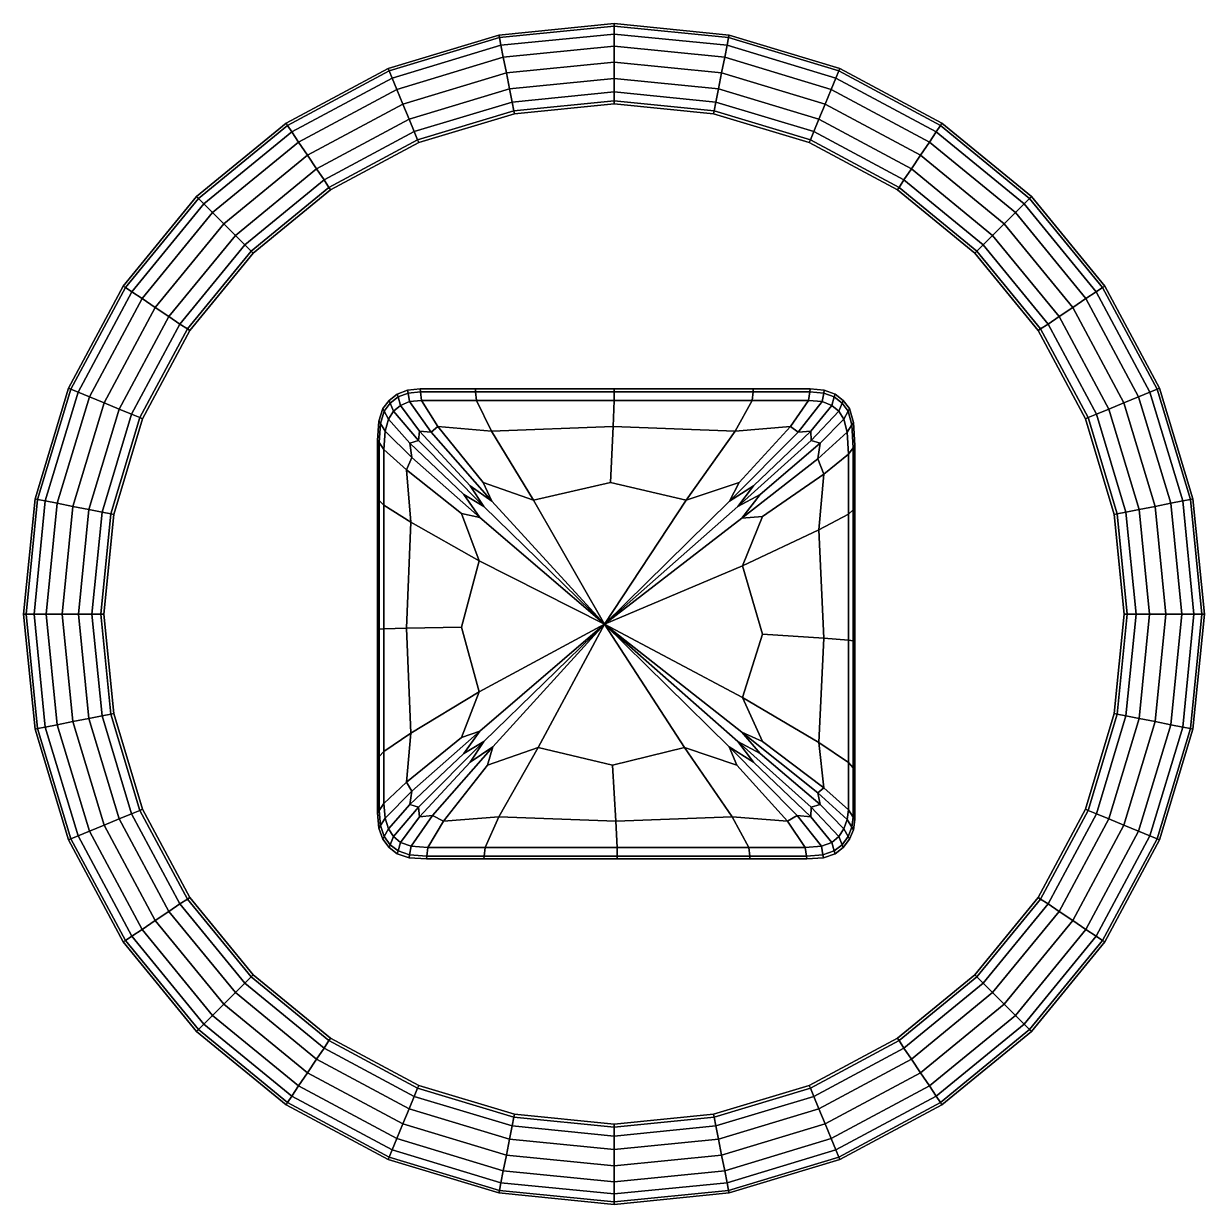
# Model space of a CAD drawing. Extents: x -1.16 to -0.13, y -0.58 to 0.46.
import ezdxf

# ---------------------------------------------------------------- set-up
doc = ezdxf.new("R2010")
doc.units = 0

# ---------------------------------------------------------------- blocks, each defined once
blk = doc.blocks.new('Circle')
at = {"layer": 'Meshes', "color": 250}
mesh = blk.add_polyface(dxfattribs=at)
corners = [(-0.137886, 0.693204), (-0.13497, 0.678543), (-0.264804, 0.639293), (-0.270525, 0.653107), (-0.274171, 0.661909, 0.001731), (-0.139745, 0.702547, 0.001731), (0, 0.716445, 0.001731), (0, 0.706917), (0, 0.691966), (-0.124125, 0.624019), (-0.122009, 0.613382, 0.001731), (-0.239374, 0.577902, 0.001731), (-0.243525, 0.587923), (-0.249752, 0.602955), (-0.127298, 0.639973), (0, 0.652634), (0, 0.636363), (0, 0.625517, 0.001731), (-0.131177, 0.659474), (-0.257362, 0.621327), (0, 0.67252), (-0.140364, 0.705661, 0.006922), (0, 0.719621, 0.006922), (-0.275387, 0.664843, 0.006922), (-0.275387, 0.664843, 0.02018), (-0.140364, 0.705661, 0.02018), (0, 0.719621, 0.02018), (-0.121304, 0.609837, 0.006922), (0, 0.621901, 0.006922), (0, 0.621901, 0.02018), (-0.121304, 0.609837, 0.02018), (-0.121304, 0.609837, 0.04611), (0, 0.621901, 0.04611), (0, 0.621901, 0.072461), (-0.121304, 0.609837, 0.072461), (-0.140364, 0.705661, 0.04611), (0, 0.719621, 0.04611), (-0.275387, 0.664843, 0.04611), (-0.275387, 0.664843, 0.072461), (-0.140364, 0.705661, 0.072461), (0, 0.719621, 0.072461), (-0.140364, 0.705661, 0.08698), (0, 0.719621, 0.08698), (-0.275387, 0.664843, 0.08698), (-0.274171, 0.661909, 0.093433), (-0.139745, 0.702547, 0.093433), (0, 0.716445, 0.093433), (-0.121304, 0.609837, 0.08698), (0, 0.621901, 0.08698), (0, 0.625517, 0.093433), (-0.122009, 0.613382, 0.093433), (-0.137886, 0.693204, 0.095584), (0, 0.706917, 0.095584), (-0.270525, 0.653107, 0.095584), (-0.264804, 0.639293, 0.095584), (-0.13497, 0.678543, 0.095584), (0, 0.691966, 0.095584), (-0.124125, 0.624018, 0.095584), (0, 0.636363, 0.095584), (0, 0.652634, 0.095584), (-0.127298, 0.639973, 0.095584), (-0.249752, 0.602955, 0.095584), (-0.243525, 0.587923, 0.095584), (-0.131177, 0.659474, 0.095584), (0, 0.67252, 0.095584), (-0.257362, 0.621327, 0.095584)]
mesh.append_faces([[corners[k] for k in face] for face in [(0, 1, 2, 3), (0, 3, 4, 5), (0, 5, 6, 7), (0, 7, 8, 1), (9, 10, 11, 12), (9, 12, 13, 14), (9, 14, 15, 16), (9, 16, 17, 10), (18, 14, 13, 19), (18, 19, 2, 1), (18, 1, 8, 20), (18, 20, 15, 14), (21, 22, 6, 5), (21, 5, 4, 23), (21, 23, 24, 25), (21, 25, 26, 22), (27, 10, 17, 28), (27, 28, 29, 30), (31, 30, 29, 32), (31, 32, 33, 34), (35, 36, 26, 25), (35, 25, 24, 37), (35, 37, 38, 39), (35, 39, 40, 36), (41, 42, 40, 39), (41, 39, 38, 43), (41, 43, 44, 45), (41, 45, 46, 42), (47, 34, 33, 48), (47, 48, 49, 50), (51, 52, 46, 45), (51, 45, 44, 53), (51, 53, 54, 55), (51, 55, 56, 52), (57, 58, 59, 60), (57, 60, 61, 62), (57, 50, 49, 58), (63, 64, 56, 55), (63, 55, 54, 65), (63, 65, 61, 60), (63, 60, 59, 64)]], dxfattribs={"color": 250})
mesh = blk.add_polyface(dxfattribs=at)
corners = [(0.137887, 0.693204), (0.134971, 0.678542), (0, 0.691966), (0, 0.706917), (0, 0.716445, 0.001731), (0.139746, 0.702546, 0.001731), (0.274172, 0.661909, 0.001731), (0.270526, 0.653106), (0.264804, 0.639293), (0.392669, 0.58767), (0.384364, 0.57524), (0.124125, 0.624018), (0.12201, 0.613382, 0.001731), (0, 0.625517, 0.001731), (0, 0.636363), (0, 0.652634), (0.127299, 0.639973), (0.131178, 0.659473), (0, 0.67252), (0.257363, 0.621327), (0.249753, 0.602955), (0.140365, 0.705661, 0.006922), (0.275387, 0.664843, 0.006922), (0, 0.719621, 0.006922), (0, 0.719621, 0.02018), (0.140365, 0.705661, 0.02018), (0.275387, 0.664843, 0.02018), (0.121305, 0.609836, 0.006922), (0, 0.621901, 0.006922), (0.121305, 0.609836, 0.02018), (0, 0.621901, 0.02018), (0.121305, 0.609836, 0.04611), (0, 0.621901, 0.04611), (0.121305, 0.609836, 0.072461), (0, 0.621901, 0.072461), (0.140365, 0.705661, 0.04611), (0.275387, 0.664843, 0.04611), (0, 0.719621, 0.04611), (0, 0.719621, 0.072461), (0.140365, 0.705661, 0.072461), (0.275387, 0.664843, 0.072461), (0.140365, 0.705661, 0.08698), (0.275387, 0.664843, 0.08698), (0, 0.719621, 0.08698), (0, 0.716445, 0.093433), (0.139746, 0.702546, 0.093433), (0.274172, 0.661909, 0.093433), (0.121305, 0.609836, 0.08698), (0, 0.621901, 0.08698), (0.12201, 0.613382, 0.093433), (0, 0.625517, 0.093433), (0.137887, 0.693204, 0.095584), (0.270526, 0.653106, 0.095584), (0, 0.706917, 0.095584), (0, 0.691966, 0.095584), (0.134971, 0.678542, 0.095584), (0.264804, 0.639293, 0.095584), (0.124125, 0.624018, 0.095584), (0.243526, 0.587923, 0.095584), (0.249753, 0.602955, 0.095584), (0.127299, 0.639973, 0.095584), (0, 0.652634, 0.095584), (0, 0.636363, 0.095584), (0.131178, 0.659473, 0.095584), (0.257363, 0.621327, 0.095584), (0, 0.67252, 0.095584)]
mesh.append_faces([[corners[k] for k in face] for face in [(0, 1, 2, 3), (0, 3, 4, 5), (0, 5, 6, 7), (0, 7, 8, 1), (9, 10, 8, 7), (11, 12, 13, 14), (11, 14, 15, 16), (17, 16, 15, 18), (17, 18, 2, 1), (17, 1, 8, 19), (17, 19, 20, 16), (21, 22, 6, 5), (21, 5, 4, 23), (21, 23, 24, 25), (21, 25, 26, 22), (27, 28, 13, 12), (27, 29, 30, 28), (31, 32, 30, 29), (31, 33, 34, 32), (35, 36, 26, 25), (35, 25, 24, 37), (35, 37, 38, 39), (35, 39, 40, 36), (41, 42, 40, 39), (41, 39, 38, 43), (41, 43, 44, 45), (41, 45, 46, 42), (47, 48, 34, 33), (47, 49, 50, 48), (51, 52, 46, 45), (51, 45, 44, 53), (51, 53, 54, 55), (51, 55, 56, 52), (57, 58, 59, 60), (57, 60, 61, 62), (57, 62, 50, 49), (63, 64, 56, 55), (63, 55, 54, 65), (63, 65, 61, 60), (63, 60, 59, 64)]], dxfattribs={"color": 250})
mesh = blk.add_polyface(dxfattribs=at)
corners = [(-0.392668, 0.58767), (-0.384363, 0.575241), (-0.489294, 0.489294), (-0.499866, 0.499866), (-0.39796, 0.59559, 0.001731), (-0.274171, 0.661909, 0.001731), (-0.270525, 0.653107), (-0.264804, 0.639293), (-0.353478, 0.529017), (-0.347453, 0.52, 0.001731), (-0.442307, 0.442307, 0.001731), (-0.449977, 0.449977), (-0.461482, 0.461482), (-0.362515, 0.542543), (-0.249752, 0.602955), (-0.243525, 0.587923), (-0.239374, 0.577902, 0.001731), (-0.373561, 0.559075), (-0.475543, 0.475543), (-0.257362, 0.621327), (-0.399724, 0.59823, 0.006922), (-0.275387, 0.664843, 0.006922), (-0.399724, 0.59823, 0.02018), (-0.275387, 0.664843, 0.02018), (-0.345444, 0.516994, 0.006922), (-0.43975, 0.43975, 0.006922), (-0.237991, 0.574562, 0.006922), (-0.237991, 0.574562, 0.02018), (-0.345444, 0.516994, 0.02018), (-0.43975, 0.43975, 0.02018), (-0.345444, 0.516994, 0.04611), (-0.43975, 0.43975, 0.04611), (-0.237991, 0.574562, 0.04611), (-0.237991, 0.574562, 0.072461), (-0.345444, 0.516994, 0.072461), (-0.43975, 0.43975, 0.072461), (-0.399724, 0.59823, 0.04611), (-0.275387, 0.664843, 0.04611), (-0.399724, 0.59823, 0.072461), (-0.275387, 0.664843, 0.072461), (-0.399724, 0.59823, 0.08698), (-0.275387, 0.664843, 0.08698), (-0.39796, 0.59559, 0.093433), (-0.274171, 0.661909, 0.093433), (-0.345444, 0.516994, 0.08698), (-0.43975, 0.43975, 0.08698), (-0.237991, 0.574562, 0.08698), (-0.239374, 0.577902, 0.093433), (-0.347453, 0.52, 0.093433), (-0.442307, 0.442307, 0.093433), (-0.392668, 0.58767, 0.095584), (-0.270525, 0.653107, 0.095584), (-0.506603, 0.506603, 0.093433), (-0.499866, 0.499866, 0.095584), (-0.489294, 0.489294, 0.095584), (-0.384363, 0.575241, 0.095584), (-0.264804, 0.639293, 0.095584), (-0.353478, 0.529017, 0.095584), (-0.243525, 0.587923, 0.095584), (-0.249752, 0.602955, 0.095584), (-0.362515, 0.542543, 0.095584), (-0.461482, 0.461482, 0.095584), (-0.449977, 0.449977, 0.095584), (-0.373561, 0.559075, 0.095584), (-0.257362, 0.621327, 0.095584), (-0.475543, 0.475543, 0.095584)]
mesh.append_faces([[corners[k] for k in face] for face in [(0, 1, 2, 3), (0, 4, 5, 6), (0, 6, 7, 1), (8, 9, 10, 11), (8, 11, 12, 13), (8, 13, 14, 15), (8, 15, 16, 9), (17, 13, 12, 18), (17, 18, 2, 1), (17, 1, 7, 19), (17, 19, 14, 13), (20, 21, 5, 4), (20, 22, 23, 21), (24, 25, 10, 9), (24, 9, 16, 26), (24, 26, 27, 28), (24, 28, 29, 25), (30, 31, 29, 28), (30, 28, 27, 32), (30, 32, 33, 34), (30, 34, 35, 31), (36, 37, 23, 22), (36, 38, 39, 37), (40, 41, 39, 38), (40, 42, 43, 41), (44, 45, 35, 34), (44, 34, 33, 46), (44, 46, 47, 48), (44, 48, 49, 45), (50, 51, 43, 42), (50, 42, 52, 53), (50, 53, 54, 55), (50, 55, 56, 51), (57, 58, 59, 60), (57, 60, 61, 62), (57, 62, 49, 48), (57, 48, 47, 58), (63, 64, 56, 55), (63, 55, 54, 65), (63, 65, 61, 60), (63, 60, 59, 64)]], dxfattribs={"color": 250})
mesh = blk.add_polyface(dxfattribs=at)
corners = [(0.58767, 0.392668), (0.499866, 0.499866), (0.506603, 0.506603, 0.001731), (0.59559, 0.397961, 0.001731), (0.392669, 0.58767), (0.270526, 0.653106), (0.274172, 0.661909, 0.001731), (0.397961, 0.59559, 0.001731), (0.489294, 0.489294), (0.384364, 0.57524), (0.353478, 0.529017), (0.362516, 0.542543), (0.461482, 0.461482), (0.449977, 0.449977), (0.442307, 0.442307, 0.001731), (0.347453, 0.52, 0.001731), (0.373562, 0.559074), (0.475543, 0.475543), (0.399725, 0.59823, 0.006922), (0.508849, 0.508849, 0.006922), (0.275387, 0.664843, 0.006922), (0.275387, 0.664843, 0.02018), (0.399725, 0.59823, 0.02018), (0.508849, 0.508849, 0.02018), (0.59823, 0.399725, 0.006922), (0.59823, 0.399725, 0.02018), (0.345445, 0.516994, 0.006922), (0.43975, 0.43975, 0.006922), (0.43975, 0.43975, 0.02018), (0.345445, 0.516994, 0.02018), (0.345445, 0.516994, 0.04611), (0.43975, 0.43975, 0.04611), (0.43975, 0.43975, 0.072461), (0.345445, 0.516994, 0.072461), (0.59823, 0.399725, 0.04611), (0.508849, 0.508849, 0.04611), (0.508849, 0.508849, 0.072461), (0.59823, 0.399725, 0.072461), (0.399725, 0.59823, 0.04611), (0.275387, 0.664843, 0.04611), (0.275387, 0.664843, 0.072461), (0.399725, 0.59823, 0.072461), (0.399725, 0.59823, 0.08698), (0.508849, 0.508849, 0.08698), (0.275387, 0.664843, 0.08698), (0.274172, 0.661909, 0.093433), (0.397961, 0.59559, 0.093433), (0.506603, 0.506603, 0.093433), (0.59823, 0.399725, 0.08698), (0.59559, 0.397961, 0.093433), (0.345445, 0.516994, 0.08698), (0.43975, 0.43975, 0.08698), (0.442307, 0.442307, 0.093433), (0.347453, 0.52, 0.093433), (0.58767, 0.392668, 0.095584), (0.499866, 0.499866, 0.095584), (0.392669, 0.58767, 0.095584), (0.270526, 0.653106, 0.095584), (0.264804, 0.639293, 0.095584), (0.384364, 0.57524, 0.095584), (0.489294, 0.489294, 0.095584), (0.353478, 0.529017, 0.095584), (0.449977, 0.449977, 0.095584), (0.461482, 0.461482, 0.095584), (0.362516, 0.542543, 0.095584), (0.373562, 0.559074, 0.095584), (0.475543, 0.475543, 0.095584)]
mesh.append_faces([[corners[k] for k in face] for face in [(0, 1, 2, 3), (4, 5, 6, 7), (4, 7, 2, 1), (4, 1, 8, 9), (10, 11, 12, 13), (10, 13, 14, 15), (16, 9, 8, 17), (16, 17, 12, 11), (18, 19, 2, 7), (18, 7, 6, 20), (18, 20, 21, 22), (18, 22, 23, 19), (24, 3, 2, 19), (24, 19, 23, 25), (26, 15, 14, 27), (26, 27, 28, 29), (30, 29, 28, 31), (30, 31, 32, 33), (34, 25, 23, 35), (34, 35, 36, 37), (38, 35, 23, 22), (38, 22, 21, 39), (38, 39, 40, 41), (38, 41, 36, 35), (42, 43, 36, 41), (42, 41, 40, 44), (42, 44, 45, 46), (42, 46, 47, 43), (48, 37, 36, 43), (48, 43, 47, 49), (50, 33, 32, 51), (50, 51, 52, 53), (54, 49, 47, 55), (56, 55, 47, 46), (56, 46, 45, 57), (56, 57, 58, 59), (56, 59, 60, 55), (61, 62, 63, 64), (61, 53, 52, 62), (65, 66, 60, 59), (65, 64, 63, 66)]], dxfattribs={"color": 250})
mesh = blk.add_polyface(dxfattribs=at)
corners = [(0.124125, 0.624018), (0.127299, 0.639973), (0.249753, 0.602955), (0.243526, 0.587923), (0.239375, 0.577902, 0.001731), (0.12201, 0.613382, 0.001731), (0.353478, 0.529017), (0.347453, 0.52, 0.001731), (0.362516, 0.542543), (0.373562, 0.559074), (0.257363, 0.621327), (0.264804, 0.639293), (0.384364, 0.57524), (0.345445, 0.516994, 0.006922), (0.237992, 0.574561, 0.006922), (0.345445, 0.516994, 0.02018), (0.237992, 0.574561, 0.02018), (0.121305, 0.609836, 0.006922), (0.121305, 0.609836, 0.02018), (0.121305, 0.609836, 0.04611), (0.237992, 0.574561, 0.04611), (0.237992, 0.574561, 0.072461), (0.121305, 0.609836, 0.072461), (0.345445, 0.516994, 0.04611), (0.345445, 0.516994, 0.072461), (0.345445, 0.516994, 0.08698), (0.237992, 0.574561, 0.08698), (0.347453, 0.52, 0.093433), (0.239375, 0.577902, 0.093433), (0.121305, 0.609836, 0.08698), (0.12201, 0.613382, 0.093433), (0.353478, 0.529017, 0.095584), (0.362516, 0.542543, 0.095584), (0.249753, 0.602955, 0.095584), (0.243526, 0.587923, 0.095584), (0.124125, 0.624018, 0.095584), (0.000102, 0.274443, 0.006922), (0.000102, 0.274443, 0.02018), (0.169806, 0.274443, 0.02018), (0.169806, 0.274443, 0.006922), (0.169465, 0.270938, 0.001731), (0.000107, 0.270938, 0.001731), (0.239121, 0.274443, 0.006922), (0.239121, 0.274443, 0.02018), (0.256253, 0.272832, 0.02018), (0.256253, 0.272832, 0.006922), (0.238639, 0.270938, 0.001731), (0.000102, 0.274443, 0.04611), (0.000102, 0.274443, 0.072461), (0.169806, 0.274443, 0.072461), (0.169806, 0.274443, 0.04611), (0.239121, 0.274443, 0.04611), (0.239121, 0.274443, 0.072461), (0.256253, 0.272832, 0.072461), (0.256253, 0.272832, 0.04611), (0.000102, 0.274443, 0.08698), (0.000107, 0.270938, 0.093433), (0.169465, 0.270938, 0.093433), (0.169806, 0.274443, 0.08698), (0.239121, 0.274443, 0.08698), (0.238639, 0.270938, 0.093433), (0.255629, 0.269346, 0.093433), (0.256253, 0.272832, 0.08698), (0.373562, 0.559074, 0.095584), (0.384364, 0.57524, 0.095584), (0.264804, 0.639293, 0.095584), (0.257363, 0.621327, 0.095584)]
mesh.append_faces([[corners[k] for k in face] for face in [(0, 1, 2, 3), (0, 3, 4, 5), (6, 7, 4, 3), (6, 3, 2, 8), (9, 8, 2, 10), (9, 10, 11, 12), (13, 14, 4, 7), (13, 15, 16, 14), (17, 5, 4, 14), (17, 14, 16, 18), (19, 18, 16, 20), (19, 20, 21, 22), (23, 20, 16, 15), (23, 24, 21, 20), (25, 26, 21, 24), (25, 27, 28, 26), (29, 22, 21, 26), (29, 26, 28, 30), (31, 32, 33, 34), (31, 34, 28, 27), (35, 30, 28, 34), (36, 37, 38, 39), (36, 39, 40, 41), (42, 39, 38, 43), (42, 43, 44, 45), (42, 46, 40, 39), (47, 48, 49, 50), (47, 50, 38, 37), (51, 50, 49, 52), (51, 52, 53, 54), (51, 54, 44, 43), (51, 43, 38, 50), (55, 56, 57, 58), (55, 58, 49, 48), (59, 58, 57, 60), (59, 60, 61, 62), (59, 62, 53, 52), (59, 52, 49, 58), (63, 64, 65, 66), (63, 66, 33, 32)]], dxfattribs={"color": 250})
mesh = blk.add_polyface(dxfattribs=at)
corners = [(-0.121304, 0.609837, 0.006922), (-0.237991, 0.574562, 0.006922), (-0.239374, 0.577902, 0.001731), (-0.122009, 0.613382, 0.001731), (-0.121304, 0.609837, 0.02018), (-0.237991, 0.574562, 0.02018), (-0.121304, 0.609837, 0.04611), (-0.237991, 0.574562, 0.04611), (-0.121304, 0.609837, 0.072461), (-0.237991, 0.574562, 0.072461), (-0.121304, 0.609837, 0.08698), (-0.237991, 0.574562, 0.08698), (-0.122009, 0.613382, 0.093433), (-0.239374, 0.577902, 0.093433), (-0.124125, 0.624018, 0.095584), (-0.243525, 0.587923, 0.095584), (-0.26419, 0.267999, 0.006922), (-0.26419, 0.267999, 0.02018), (-0.251665, 0.272832, 0.02018), (-0.251665, 0.272832, 0.006922), (-0.251039, 0.269346, 0.001731), (-0.263218, 0.264572, 0.001731), (-0.26419, 0.267999, 0.04611), (-0.274173, 0.260375, 0.02018), (-0.274173, 0.260375, 0.04611), (-0.274173, 0.260375, 0.072461), (-0.26419, 0.267999, 0.072461), (-0.251665, 0.272832, 0.072461), (-0.251665, 0.272832, 0.04611), (-0.26419, 0.267999, 0.08698), (-0.274173, 0.260375, 0.08698), (-0.263218, 0.264572, 0.093433), (-0.251039, 0.269346, 0.093433), (-0.251665, 0.272832, 0.08698), (-0.234463, 0.260422), (-0.249163, 0.25889), (-0.235925, 0.270938, 0.001731), (-0.168626, 0.270938, 0.001731), (-0.167576, 0.260422), (-0.236412, 0.274443, 0.006922), (-0.236412, 0.274443, 0.02018), (-0.168975, 0.274443, 0.02018), (-0.168975, 0.274443, 0.006922), (-0.236412, 0.274443, 0.04611), (-0.236412, 0.274443, 0.072461), (-0.168975, 0.274443, 0.072461), (-0.168975, 0.274443, 0.04611), (-0.236412, 0.274443, 0.08698), (-0.235925, 0.270938, 0.093433), (-0.168626, 0.270938, 0.093433), (-0.168975, 0.274443, 0.08698), (-0.234463, 0.260422, 0.095584), (-0.167576, 0.260422, 0.095584), (-0.249163, 0.25889, 0.095584), (0.000122, 0.260422), (0.000107, 0.270938, 0.001731), (0.000102, 0.274443, 0.006922), (0.000102, 0.274443, 0.02018), (0.000102, 0.274443, 0.04611), (0.000102, 0.274443, 0.072461), (0.000102, 0.274443, 0.08698), (0.000107, 0.270938, 0.093433), (0.000122, 0.260422, 0.095584)]
mesh.append_faces([[corners[k] for k in face] for face in [(0, 1, 2, 3), (0, 4, 5, 1), (6, 7, 5, 4), (6, 8, 9, 7), (10, 11, 9, 8), (10, 12, 13, 11), (14, 15, 13, 12), (16, 17, 18, 19), (16, 19, 20, 21), (22, 17, 23, 24), (22, 24, 25, 26), (22, 26, 27, 28), (22, 28, 18, 17), (29, 26, 25, 30), (29, 31, 32, 33), (29, 33, 27, 26), (34, 35, 20, 36), (34, 36, 37, 38), (39, 19, 18, 40), (39, 40, 41, 42), (39, 42, 37, 36), (39, 36, 20, 19), (43, 28, 27, 44), (43, 44, 45, 46), (43, 46, 41, 40), (43, 40, 18, 28), (47, 33, 32, 48), (47, 48, 49, 50), (47, 50, 45, 44), (47, 44, 27, 33), (51, 52, 49, 48), (51, 48, 32, 53), (54, 38, 37, 55), (56, 42, 41, 57), (56, 55, 37, 42), (58, 46, 45, 59), (58, 57, 41, 46), (60, 50, 49, 61), (60, 59, 45, 50), (62, 61, 49, 52)]], dxfattribs={"color": 250})
mesh = blk.add_polyface(dxfattribs=at)
corners = [(-0.587669, 0.392668), (-0.653106, 0.270526), (-0.661909, 0.274172, 0.001731), (-0.59559, 0.397961, 0.001731), (-0.506603, 0.506603, 0.001731), (-0.499866, 0.499866), (-0.489294, 0.489294), (-0.57524, 0.384364), (-0.392668, 0.58767), (-0.39796, 0.59559, 0.001731), (-0.529017, 0.353478), (-0.542543, 0.362516), (-0.461482, 0.461482), (-0.449977, 0.449977), (-0.442307, 0.442307, 0.001731), (-0.52, 0.347453, 0.001731), (-0.559074, 0.373562), (-0.475543, 0.475543), (-0.399724, 0.59823, 0.006922), (-0.508849, 0.508849, 0.006922), (-0.508849, 0.508849, 0.02018), (-0.399724, 0.59823, 0.02018), (-0.59823, 0.399725, 0.006922), (-0.664843, 0.275387, 0.006922), (-0.664843, 0.275387, 0.02018), (-0.59823, 0.399725, 0.02018), (-0.516994, 0.345445, 0.006922), (-0.43975, 0.43975, 0.006922), (-0.43975, 0.43975, 0.02018), (-0.516994, 0.345445, 0.02018), (-0.516994, 0.345445, 0.04611), (-0.43975, 0.43975, 0.04611), (-0.43975, 0.43975, 0.072461), (-0.516994, 0.345445, 0.072461), (-0.59823, 0.399725, 0.04611), (-0.508849, 0.508849, 0.04611), (-0.664843, 0.275387, 0.04611), (-0.664843, 0.275387, 0.072461), (-0.59823, 0.399725, 0.072461), (-0.508849, 0.508849, 0.072461), (-0.399724, 0.59823, 0.04611), (-0.399724, 0.59823, 0.072461), (-0.399724, 0.59823, 0.08698), (-0.508849, 0.508849, 0.08698), (-0.506603, 0.506603, 0.093433), (-0.39796, 0.59559, 0.093433), (-0.59823, 0.399725, 0.08698), (-0.664843, 0.275387, 0.08698), (-0.661909, 0.274172, 0.093433), (-0.59559, 0.397961, 0.093433), (-0.516994, 0.345445, 0.08698), (-0.43975, 0.43975, 0.08698), (-0.442307, 0.442307, 0.093433), (-0.52, 0.347453, 0.093433), (-0.587669, 0.392668, 0.095584), (-0.499866, 0.499866, 0.095584), (-0.653106, 0.270526, 0.095584), (-0.639293, 0.264804, 0.095584), (-0.57524, 0.384364, 0.095584), (-0.489294, 0.489294, 0.095584), (-0.529017, 0.353478, 0.095584), (-0.449977, 0.449977, 0.095584), (-0.461482, 0.461482, 0.095584), (-0.542543, 0.362516, 0.095584), (-0.559074, 0.373562, 0.095584), (-0.475543, 0.475543, 0.095584)]
mesh.append_faces([[corners[k] for k in face] for face in [(0, 1, 2, 3), (0, 3, 4, 5), (0, 5, 6, 7), (8, 5, 4, 9), (10, 11, 12, 13), (10, 13, 14, 15), (16, 7, 6, 17), (16, 17, 12, 11), (18, 9, 4, 19), (18, 19, 20, 21), (22, 19, 4, 3), (22, 3, 2, 23), (22, 23, 24, 25), (22, 25, 20, 19), (26, 15, 14, 27), (26, 27, 28, 29), (30, 29, 28, 31), (30, 31, 32, 33), (34, 35, 20, 25), (34, 25, 24, 36), (34, 36, 37, 38), (34, 38, 39, 35), (40, 21, 20, 35), (40, 35, 39, 41), (42, 41, 39, 43), (42, 43, 44, 45), (46, 43, 39, 38), (46, 38, 37, 47), (46, 47, 48, 49), (46, 49, 44, 43), (50, 33, 32, 51), (50, 51, 52, 53), (54, 55, 44, 49), (54, 49, 48, 56), (54, 56, 57, 58), (54, 58, 59, 55), (60, 61, 62, 63), (60, 53, 52, 61), (64, 65, 59, 58), (64, 63, 62, 65)]], dxfattribs={"color": 250})
mesh = blk.add_polyface(dxfattribs=at)
corners = [(0.58767, 0.392668), (0.575241, 0.384363), (0.489294, 0.489294), (0.499866, 0.499866), (0.59559, 0.397961, 0.001731), (0.661909, 0.274172, 0.001731), (0.653106, 0.270526), (0.639293, 0.264804), (0.529017, 0.353478), (0.52, 0.347453, 0.001731), (0.442307, 0.442307, 0.001731), (0.449977, 0.449977), (0.461482, 0.461482), (0.542543, 0.362516), (0.602955, 0.249752), (0.587923, 0.243526), (0.577902, 0.239375, 0.001731), (0.559075, 0.373562), (0.475543, 0.475543), (0.621327, 0.257362), (0.59823, 0.399725, 0.006922), (0.664843, 0.275387, 0.006922), (0.59823, 0.399725, 0.02018), (0.664843, 0.275387, 0.02018), (0.516994, 0.345445, 0.006922), (0.43975, 0.43975, 0.006922), (0.574561, 0.237991, 0.006922), (0.574561, 0.237991, 0.02018), (0.516994, 0.345445, 0.02018), (0.43975, 0.43975, 0.02018), (0.516994, 0.345445, 0.04611), (0.43975, 0.43975, 0.04611), (0.574561, 0.237991, 0.04611), (0.574562, 0.237991, 0.072461), (0.516994, 0.345445, 0.072461), (0.43975, 0.43975, 0.072461), (0.59823, 0.399725, 0.04611), (0.664843, 0.275387, 0.04611), (0.59823, 0.399725, 0.072461), (0.664843, 0.275387, 0.072461), (0.59823, 0.399725, 0.08698), (0.664843, 0.275387, 0.08698), (0.59559, 0.397961, 0.093433), (0.661909, 0.274172, 0.093433), (0.516994, 0.345445, 0.08698), (0.43975, 0.43975, 0.08698), (0.574562, 0.237991, 0.08698), (0.577902, 0.239375, 0.093433), (0.52, 0.347453, 0.093433), (0.442307, 0.442307, 0.093433), (0.58767, 0.392668, 0.095584), (0.653106, 0.270526, 0.095584), (0.499866, 0.499866, 0.095584), (0.489294, 0.489294, 0.095584), (0.575241, 0.384363, 0.095584), (0.639293, 0.264804, 0.095584), (0.529017, 0.353478, 0.095584), (0.587923, 0.243526, 0.095584), (0.602955, 0.249752, 0.095584), (0.542543, 0.362516, 0.095584), (0.461482, 0.461482, 0.095584), (0.449977, 0.449977, 0.095584), (0.559075, 0.373562, 0.095584), (0.621327, 0.257362, 0.095584), (0.475543, 0.475543, 0.095584)]
mesh.append_faces([[corners[k] for k in face] for face in [(0, 1, 2, 3), (0, 4, 5, 6), (0, 6, 7, 1), (8, 9, 10, 11), (8, 11, 12, 13), (8, 13, 14, 15), (8, 15, 16, 9), (17, 13, 12, 18), (17, 18, 2, 1), (17, 1, 7, 19), (17, 19, 14, 13), (20, 21, 5, 4), (20, 22, 23, 21), (24, 25, 10, 9), (24, 9, 16, 26), (24, 26, 27, 28), (24, 28, 29, 25), (30, 31, 29, 28), (30, 28, 27, 32), (30, 32, 33, 34), (30, 34, 35, 31), (36, 37, 23, 22), (36, 38, 39, 37), (40, 41, 39, 38), (40, 42, 43, 41), (44, 45, 35, 34), (44, 34, 33, 46), (44, 46, 47, 48), (44, 48, 49, 45), (50, 51, 43, 42), (50, 52, 53, 54), (50, 54, 55, 51), (56, 57, 58, 59), (56, 59, 60, 61), (56, 61, 49, 48), (56, 48, 47, 57), (62, 63, 55, 54), (62, 54, 53, 64), (62, 64, 60, 59), (62, 59, 58, 63)]], dxfattribs={"color": 250})
mesh = blk.add_polyface(dxfattribs=at)
corners = [(-0.693204, 0.137887), (-0.678542, 0.134971), (-0.691966, 0), (-0.706917, 0), (-0.716445, 0, 0.001731), (-0.702546, 0.139745, 0.001731), (-0.661909, 0.274172, 0.001731), (-0.653106, 0.270526), (-0.639293, 0.264804), (-0.587669, 0.392668), (-0.57524, 0.384364), (-0.624018, 0.124125), (-0.613382, 0.122009, 0.001731), (-0.625516, 0, 0.001731), (-0.636363, 0), (-0.652634, 0), (-0.639973, 0.127299), (-0.602955, 0.249752), (-0.587923, 0.243526), (-0.659473, 0.131177), (-0.67252, 0), (-0.621327, 0.257362), (-0.705661, 0.140365, 0.006922), (-0.664843, 0.275387, 0.006922), (-0.719621, 0, 0.006922), (-0.719621, 0, 0.02018), (-0.705661, 0.140365, 0.02018), (-0.664843, 0.275387, 0.02018), (-0.609836, 0.121304, 0.006922), (-0.621901, 0, 0.006922), (-0.609836, 0.121304, 0.02018), (-0.621901, 0, 0.02018), (-0.609836, 0.121304, 0.04611), (-0.621901, 0, 0.04611), (-0.609836, 0.121304, 0.072461), (-0.621901, 0, 0.072461), (-0.705661, 0.140365, 0.04611), (-0.664843, 0.275387, 0.04611), (-0.719621, 0, 0.04611), (-0.719621, 0, 0.072461), (-0.705661, 0.140365, 0.072461), (-0.664843, 0.275387, 0.072461), (-0.705661, 0.140365, 0.08698), (-0.664843, 0.275387, 0.08698), (-0.719621, 0, 0.08698), (-0.716445, 0, 0.093433), (-0.702546, 0.139745, 0.093433), (-0.661909, 0.274172, 0.093433), (-0.609836, 0.121304, 0.08698), (-0.621901, 0, 0.08698), (-0.613382, 0.122009, 0.093433), (-0.625516, 0, 0.093433), (-0.693204, 0.137887, 0.095584), (-0.653106, 0.270526, 0.095584), (-0.706917, 0, 0.095584), (-0.691966, 0, 0.095584), (-0.678542, 0.134971, 0.095584), (-0.639293, 0.264804, 0.095584), (-0.624018, 0.124125, 0.095584), (-0.639973, 0.127299, 0.095584), (-0.652634, 0, 0.095584), (-0.636363, 0, 0.095584), (-0.659473, 0.131177, 0.095584), (-0.621327, 0.257362, 0.095584), (-0.67252, 0, 0.095584), (-0.602955, 0.249752, 0.095584)]
mesh.append_faces([[corners[k] for k in face] for face in [(0, 1, 2, 3), (0, 3, 4, 5), (0, 5, 6, 7), (0, 7, 8, 1), (9, 10, 8, 7), (11, 12, 13, 14), (11, 14, 15, 16), (11, 16, 17, 18), (19, 16, 15, 20), (19, 20, 2, 1), (19, 1, 8, 21), (19, 21, 17, 16), (22, 23, 6, 5), (22, 5, 4, 24), (22, 24, 25, 26), (22, 26, 27, 23), (28, 29, 13, 12), (28, 30, 31, 29), (32, 33, 31, 30), (32, 34, 35, 33), (36, 37, 27, 26), (36, 26, 25, 38), (36, 38, 39, 40), (36, 40, 41, 37), (42, 43, 41, 40), (42, 40, 39, 44), (42, 44, 45, 46), (42, 46, 47, 43), (48, 49, 35, 34), (48, 50, 51, 49), (52, 53, 47, 46), (52, 46, 45, 54), (52, 54, 55, 56), (52, 56, 57, 53), (58, 59, 60, 61), (58, 61, 51, 50), (62, 63, 57, 56), (62, 56, 55, 64), (62, 64, 60, 59), (62, 59, 65, 63)]], dxfattribs={"color": 250})
mesh = blk.add_polyface(dxfattribs=at)
corners = [(-0.624018, 0.124125), (-0.587923, 0.243526), (-0.577902, 0.239375, 0.001731), (-0.613382, 0.122009, 0.001731), (-0.529017, 0.353478), (-0.52, 0.347453, 0.001731), (-0.602955, 0.249752), (-0.542543, 0.362516), (-0.559074, 0.373562), (-0.621327, 0.257362), (-0.639293, 0.264804), (-0.57524, 0.384364), (-0.516994, 0.345445, 0.006922), (-0.574561, 0.237991, 0.006922), (-0.516994, 0.345445, 0.02018), (-0.574561, 0.237991, 0.02018), (-0.609836, 0.121304, 0.006922), (-0.609836, 0.121304, 0.02018), (-0.609836, 0.121304, 0.04611), (-0.574561, 0.237991, 0.04611), (-0.574561, 0.237991, 0.072461), (-0.609836, 0.121304, 0.072461), (-0.516994, 0.345445, 0.04611), (-0.516994, 0.345445, 0.072461), (-0.516994, 0.345445, 0.08698), (-0.574561, 0.237991, 0.08698), (-0.52, 0.347453, 0.093433), (-0.577902, 0.239375, 0.093433), (-0.609836, 0.121304, 0.08698), (-0.613382, 0.122009, 0.093433), (-0.624018, 0.124125, 0.095584), (-0.587923, 0.243526, 0.095584), (-0.602955, 0.249752, 0.095584), (-0.639973, 0.127299, 0.095584), (-0.529017, 0.353478, 0.095584), (-0.542543, 0.362516, 0.095584), (-0.559074, 0.373562, 0.095584), (-0.57524, 0.384364, 0.095584), (-0.639293, 0.264804, 0.095584), (-0.621327, 0.257362, 0.095584), (-0.28824, 0.211586, 0.006922), (-0.286296, 0.20885, 0.001731), (-0.286296, 0.138382, 0.001731), (-0.28824, 0.140246, 0.006922), (-0.28824, 0.140246, 0.02018), (-0.28824, 0.211586, 0.02018), (-0.286629, 0.23511, 0.02018), (-0.286629, 0.23511, 0.006922), (-0.28475, 0.232086, 0.001731), (-0.28824, 0.211586, 0.04611), (-0.28824, 0.140246, 0.04611), (-0.28824, 0.140246, 0.072461), (-0.28824, 0.211586, 0.072461), (-0.286629, 0.23511, 0.072461), (-0.286629, 0.23511, 0.04611), (-0.28824, 0.211586, 0.08698), (-0.28824, 0.140246, 0.08698), (-0.286296, 0.138382, 0.093433), (-0.286296, 0.20885, 0.093433), (-0.286629, 0.23511, 0.08698), (-0.28824, -0.018483, 0.006922), (-0.28824, -0.018483, 0.02018), (-0.286296, -0.018405, 0.001731), (-0.28824, -0.018483, 0.04611), (-0.28824, -0.018483, 0.072461), (-0.28824, -0.018483, 0.08698), (-0.286296, -0.018405, 0.093433)]
mesh.append_faces([[corners[k] for k in face] for face in [(0, 1, 2, 3), (4, 5, 2, 1), (4, 1, 6, 7), (8, 7, 6, 9), (8, 9, 10, 11), (12, 13, 2, 5), (12, 14, 15, 13), (16, 3, 2, 13), (16, 13, 15, 17), (18, 17, 15, 19), (18, 19, 20, 21), (22, 19, 15, 14), (22, 23, 20, 19), (24, 25, 20, 23), (24, 26, 27, 25), (28, 21, 20, 25), (28, 25, 27, 29), (30, 31, 32, 33), (30, 29, 27, 31), (34, 35, 32, 31), (34, 31, 27, 26), (36, 37, 38, 39), (36, 39, 32, 35), (40, 41, 42, 43), (40, 43, 44, 45), (40, 45, 46, 47), (40, 47, 48, 41), (49, 45, 44, 50), (49, 50, 51, 52), (49, 52, 53, 54), (49, 54, 46, 45), (55, 52, 51, 56), (55, 56, 57, 58), (55, 59, 53, 52), (60, 61, 44, 43), (60, 43, 42, 62), (63, 64, 51, 50), (63, 50, 44, 61), (65, 66, 57, 56), (65, 56, 51, 64)]], dxfattribs={"color": 250})
mesh = blk.add_polyface(dxfattribs=at)
corners = [(0.280274, 0.237549), (0.273883, 0.247043), (0.278011, 0.257042, 0.001731), (0.285326, 0.247182, 0.001731), (0.265515, 0.254293), (0.268432, 0.264572, 0.001731), (0.24044, 0.211417), (0.239722, 0.222958), (0.22431, 0.221629), (0.253756, 0.25889), (0.255629, 0.269346, 0.001731), (0.269405, 0.267999, 0.006922), (0.256253, 0.272832, 0.006922), (0.256253, 0.272832, 0.02018), (0.269405, 0.267999, 0.02018), (0.279387, 0.260375, 0.02018), (0.279387, 0.260375, 0.006922), (0.287011, 0.250393, 0.006922), (0.287011, 0.250393, 0.02018), (0.287011, 0.250393, 0.04611), (0.279387, 0.260375, 0.04611), (0.279387, 0.260375, 0.072461), (0.287011, 0.250393, 0.072461), (0.269405, 0.267999, 0.04611), (0.256253, 0.272832, 0.04611), (0.256253, 0.272832, 0.072461), (0.269405, 0.267999, 0.072461), (0.269405, 0.267999, 0.08698), (0.256253, 0.272832, 0.08698), (0.255629, 0.269346, 0.093433), (0.268432, 0.264572, 0.093433), (0.278011, 0.257042, 0.093433), (0.279387, 0.260375, 0.08698), (0.287011, 0.250393, 0.08698), (0.285326, 0.247182, 0.093433), (0.280274, 0.237549, 0.095584), (0.273883, 0.247043, 0.095584), (0.265515, 0.254293, 0.095584), (0.253756, 0.25889, 0.095584), (0.22431, 0.221629, 0.095584), (0.239722, 0.222958, 0.095584), (0.24044, 0.211417, 0.095584), (0.237193, 0.260422), (0.215067, 0.228366), (0.147645, 0.222981), (0.168442, 0.260422), (0.169465, 0.270938, 0.001731), (0.238639, 0.270938, 0.001731), (0.000122, 0.260422), (-0.000948, 0.228366), (0.000107, 0.270938, 0.001731), (0.239121, 0.274443, 0.006922), (0.000122, 0.260422, 0.095584), (-0.000948, 0.228366, 0.095584), (0.147645, 0.222981, 0.095584), (0.168442, 0.260422, 0.095584), (0.169465, 0.270938, 0.093433), (0.000107, 0.270938, 0.093433), (0.237193, 0.260422, 0.095584), (0.215067, 0.228366, 0.095584), (0.238639, 0.270938, 0.093433)]
mesh.append_faces([[corners[k] for k in face] for face in [(0, 1, 2, 3), (4, 5, 2, 1), (4, 1, 6, 7), (4, 7, 8, 9), (4, 9, 10, 5), (11, 5, 10, 12), (11, 12, 13, 14), (11, 14, 15, 16), (11, 16, 2, 5), (17, 3, 2, 16), (17, 16, 15, 18), (19, 18, 15, 20), (19, 20, 21, 22), (23, 14, 13, 24), (23, 24, 25, 26), (23, 26, 21, 20), (23, 20, 15, 14), (27, 26, 25, 28), (27, 28, 29, 30), (27, 30, 31, 32), (27, 32, 21, 26), (33, 32, 31, 34), (35, 34, 31, 36), (37, 38, 39, 40), (37, 40, 41, 36), (37, 36, 31, 30), (37, 30, 29, 38), (42, 9, 8, 43), (42, 43, 44, 45), (42, 45, 46, 47), (42, 47, 10, 9), (48, 45, 44, 49), (48, 50, 46, 45), (51, 12, 10, 47), (52, 53, 54, 55), (52, 55, 56, 57), (58, 55, 54, 59), (58, 59, 39, 38), (58, 38, 29, 60), (58, 60, 56, 55)]], dxfattribs={"color": 250})
mesh = blk.add_polyface(dxfattribs=at)
corners = [(0.693204, 0.137887), (0.678542, 0.13497), (0.639293, 0.264804), (0.653106, 0.270526), (0.661909, 0.274172, 0.001731), (0.702547, 0.139745, 0.001731), (0.716445, 0, 0.001731), (0.706917, 0), (0.691966, 0), (0.624019, 0.124125), (0.587923, 0.243526), (0.602955, 0.249752), (0.639973, 0.127299), (0.652634, 0), (0.636364, 0), (0.625517, 0, 0.001731), (0.613382, 0.122009, 0.001731), (0.659473, 0.131177), (0.621327, 0.257362), (0.67252, 0), (0.705661, 0.140365, 0.006922), (0.719621, 0, 0.006922), (0.664843, 0.275387, 0.006922), (0.664843, 0.275387, 0.02018), (0.705661, 0.140365, 0.02018), (0.719621, 0, 0.02018), (0.609836, 0.121304, 0.006922), (0.621901, 0, 0.006922), (0.621901, 0, 0.02018), (0.609836, 0.121304, 0.02018), (0.609836, 0.121304, 0.04611), (0.621901, 0, 0.04611), (0.621901, 0, 0.072461), (0.609836, 0.121304, 0.072461), (0.705661, 0.140365, 0.04611), (0.719621, 0, 0.04611), (0.664843, 0.275387, 0.04611), (0.664843, 0.275387, 0.072461), (0.705661, 0.140365, 0.072461), (0.719621, 0, 0.072461), (0.705661, 0.140365, 0.08698), (0.719621, 0, 0.08698), (0.664843, 0.275387, 0.08698), (0.661909, 0.274172, 0.093433), (0.702547, 0.139745, 0.093433), (0.716445, 0, 0.093433), (0.609836, 0.121304, 0.08698), (0.621901, 0, 0.08698), (0.625517, 0, 0.093433), (0.613382, 0.122009, 0.093433), (0.693204, 0.137887, 0.095584), (0.706917, 0, 0.095584), (0.653106, 0.270526, 0.095584), (0.639293, 0.264804, 0.095584), (0.678542, 0.13497, 0.095584), (0.691966, 0, 0.095584), (0.624019, 0.124125, 0.095584), (0.636364, 0, 0.095584), (0.652634, 0, 0.095584), (0.639973, 0.127299, 0.095584), (0.602955, 0.249752, 0.095584), (0.587923, 0.243526, 0.095584), (0.577902, 0.239375, 0.093433), (0.659473, 0.131177, 0.095584), (0.67252, 0, 0.095584), (0.621327, 0.257362, 0.095584)]
mesh.append_faces([[corners[k] for k in face] for face in [(0, 1, 2, 3), (0, 3, 4, 5), (0, 5, 6, 7), (0, 7, 8, 1), (9, 10, 11, 12), (9, 12, 13, 14), (9, 14, 15, 16), (17, 12, 11, 18), (17, 18, 2, 1), (17, 1, 8, 19), (17, 19, 13, 12), (20, 21, 6, 5), (20, 5, 4, 22), (20, 22, 23, 24), (20, 24, 25, 21), (26, 16, 15, 27), (26, 27, 28, 29), (30, 29, 28, 31), (30, 31, 32, 33), (34, 35, 25, 24), (34, 24, 23, 36), (34, 36, 37, 38), (34, 38, 39, 35), (40, 41, 39, 38), (40, 38, 37, 42), (40, 42, 43, 44), (40, 44, 45, 41), (46, 33, 32, 47), (46, 47, 48, 49), (50, 51, 45, 44), (50, 44, 43, 52), (50, 52, 53, 54), (50, 54, 55, 51), (56, 57, 58, 59), (56, 59, 60, 61), (56, 61, 62, 49), (56, 49, 48, 57), (63, 64, 55, 54), (63, 54, 53, 65), (63, 65, 60, 59), (63, 59, 58, 64)]], dxfattribs={"color": 250})
mesh = blk.add_polyface(dxfattribs=at)
corners = [(-0.275059, 0.237549), (-0.280112, 0.247182, 0.001731), (-0.272797, 0.257042, 0.001731), (-0.268669, 0.247043), (-0.238453, 0.211417), (-0.24872, 0.208183), (-0.246501, 0.190635), (-0.279111, 0.223014), (-0.28475, 0.232086, 0.001731), (-0.260301, 0.254293), (-0.263218, 0.264572, 0.001731), (-0.251039, 0.269346, 0.001731), (-0.249163, 0.25889), (-0.26419, 0.267999, 0.006922), (-0.274173, 0.260375, 0.006922), (-0.274173, 0.260375, 0.02018), (-0.26419, 0.267999, 0.02018), (-0.281796, 0.250393, 0.006922), (-0.286629, 0.23511, 0.006922), (-0.286629, 0.23511, 0.02018), (-0.281796, 0.250393, 0.02018), (-0.281796, 0.250393, 0.04611), (-0.286629, 0.23511, 0.04611), (-0.286629, 0.23511, 0.072461), (-0.281796, 0.250393, 0.072461), (-0.274173, 0.260375, 0.072461), (-0.274173, 0.260375, 0.04611), (-0.26419, 0.267999, 0.08698), (-0.274173, 0.260375, 0.08698), (-0.272797, 0.257042, 0.093433), (-0.263218, 0.264572, 0.093433), (-0.281796, 0.250393, 0.08698), (-0.286629, 0.23511, 0.08698), (-0.28475, 0.232086, 0.093433), (-0.280112, 0.247182, 0.093433), (-0.275059, 0.237549, 0.095584), (-0.279111, 0.223014, 0.095584), (-0.246501, 0.190635, 0.095584), (-0.24872, 0.208183, 0.095584), (-0.238453, 0.211417, 0.095584), (-0.268669, 0.247043, 0.095584), (-0.260301, 0.254293, 0.095584), (-0.249163, 0.25889, 0.095584), (-0.251039, 0.269346, 0.093433), (-0.280461, 0.200641), (-0.286296, 0.20885, 0.001731), (-0.252977, 0.175617), (-0.247565, 0.112065), (-0.280461, 0.132792), (-0.286296, 0.138382, 0.001731), (-0.28824, 0.211586, 0.08698), (-0.286296, 0.20885, 0.093433), (-0.280461, 0.200641, 0.095584), (-0.286296, 0.138382, 0.093433), (-0.280461, 0.132792, 0.095584), (-0.247565, 0.112065, 0.095584), (-0.252977, 0.175617, 0.095584), (-0.280461, -0.01817), (-0.286296, -0.018405, 0.001731), (-0.252977, -0.017455), (-0.280461, -0.01817, 0.095584), (-0.252977, -0.017455, 0.095584), (-0.286296, -0.018405, 0.093433)]
mesh.append_faces([[corners[k] for k in face] for face in [(0, 1, 2, 3), (0, 3, 4, 5), (0, 5, 6, 7), (0, 7, 8, 1), (9, 10, 11, 12), (9, 3, 2, 10), (13, 10, 2, 14), (13, 14, 15, 16), (17, 1, 8, 18), (17, 18, 19, 20), (17, 20, 15, 14), (17, 14, 2, 1), (21, 20, 19, 22), (21, 22, 23, 24), (21, 24, 25, 26), (21, 26, 15, 20), (27, 28, 29, 30), (31, 24, 23, 32), (31, 32, 33, 34), (31, 34, 29, 28), (31, 28, 25, 24), (35, 36, 37, 38), (35, 38, 39, 40), (35, 40, 29, 34), (35, 34, 33, 36), (41, 42, 43, 30), (41, 30, 29, 40), (44, 45, 8, 7), (44, 7, 6, 46), (44, 46, 47, 48), (44, 48, 49, 45), (50, 51, 33, 32), (52, 51, 53, 54), (52, 54, 55, 56), (52, 56, 37, 36), (52, 36, 33, 51), (57, 58, 49, 48), (57, 48, 47, 59), (60, 61, 55, 54), (60, 54, 53, 62)]], dxfattribs={"color": 250})
mesh = blk.add_polyface(dxfattribs=at)
corners = [(-0.260301, 0.254293), (-0.249163, 0.25889), (-0.222889, 0.221629), (-0.23709, 0.222958), (-0.238453, 0.211417), (-0.268669, 0.247043), (-0.183177, 0.145774), (-0.24872, 0.208183), (-0.158815, 0.131206), (-0.011605, -0.012292), (-0.163707, 0.117689), (-0.246501, 0.190635), (-0.175236, 0.156363), (-0.149071, 0.137729), (-0.260301, 0.254293, 0.095584), (-0.268669, 0.247043, 0.095584), (-0.238453, 0.211417, 0.095584), (-0.23709, 0.222958, 0.095584), (-0.222889, 0.221629, 0.095584), (-0.249163, 0.25889, 0.095584), (-0.183177, 0.145774, 0.095584), (-0.163707, 0.117689, 0.095584), (-0.011605, -0.012292, 0.095584), (-0.158815, 0.131206, 0.095584), (-0.24872, 0.208183, 0.095584), (-0.246501, 0.190635, 0.095584), (-0.175236, 0.156363, 0.095584), (-0.149071, 0.137729, 0.095584), (-0.186083, 0.122435), (-0.252977, 0.175617), (-0.164434, 0.064792), (-0.247565, 0.112065), (-0.186083, 0.122435, 0.095584), (-0.252977, 0.175617, 0.095584), (-0.247565, 0.112065, 0.095584), (-0.164434, 0.064792, 0.095584), (-0.186083, -0.015934), (-0.252977, -0.017455), (-0.186083, -0.015934, 0.095584), (-0.252977, -0.017455, 0.095584), (-0.234463, 0.260422), (-0.167576, 0.260422), (-0.149518, 0.222981), (-0.214699, 0.228366), (-0.159305, 0.160239), (-0.09814, 0.138698), (-0.234463, 0.260422, 0.095584), (-0.214699, 0.228366, 0.095584), (-0.149518, 0.222981, 0.095584), (-0.167576, 0.260422, 0.095584), (-0.159305, 0.160238, 0.095584), (-0.09814, 0.138698, 0.095584), (0.000122, 0.260422), (-0.000948, 0.228366), (-0.0042, 0.160239), (0.087979, 0.138698), (0.000122, 0.260422, 0.095584), (-0.000948, 0.228366, 0.095584), (-0.0042, 0.160238, 0.095584), (0.087979, 0.138698, 0.095584)]
mesh.append_faces([[corners[k] for k in face] for face in [(0, 1, 2, 3), (0, 3, 4, 5), (6, 7, 4, 8), (6, 8, 9, 10), (6, 10, 11, 7), (12, 3, 2, 13), (12, 13, 9, 8), (12, 8, 4, 3), (14, 15, 16, 17), (14, 17, 18, 19), (20, 21, 22, 23), (20, 23, 16, 24), (20, 24, 25, 21), (26, 23, 22, 27), (26, 27, 18, 17), (26, 17, 16, 23), (28, 29, 11, 10), (28, 10, 9, 30), (28, 30, 31, 29), (32, 33, 34, 35), (32, 35, 22, 21), (32, 21, 25, 33), (36, 37, 31, 30), (38, 35, 34, 39), (40, 41, 42, 43), (40, 43, 2, 1), (44, 13, 2, 43), (44, 43, 42, 45), (44, 45, 9, 13), (46, 19, 18, 47), (46, 47, 48, 49), (50, 51, 48, 47), (50, 47, 18, 27), (50, 27, 22, 51), (52, 53, 42, 41), (54, 45, 42, 53), (54, 55, 9, 45), (56, 49, 48, 57), (58, 57, 48, 51), (58, 51, 22, 59)]], dxfattribs={"color": 250})
mesh = blk.add_polyface(dxfattribs=at)
corners = [(0.624019, 0.124125), (0.613382, 0.122009, 0.001731), (0.577902, 0.239375, 0.001731), (0.587923, 0.243526), (0.609836, 0.121304, 0.006922), (0.574561, 0.237991, 0.006922), (0.609836, 0.121304, 0.02018), (0.574561, 0.237991, 0.02018), (0.609836, 0.121304, 0.04611), (0.574561, 0.237991, 0.04611), (0.609836, 0.121304, 0.072461), (0.574562, 0.237991, 0.072461), (0.609836, 0.121304, 0.08698), (0.574562, 0.237991, 0.08698), (0.613382, 0.122009, 0.093433), (0.577902, 0.239375, 0.093433), (0.280274, 0.237549), (0.285326, 0.247182, 0.001731), (0.289964, 0.230534, 0.001731), (0.284325, 0.22152), (0.287011, 0.250393, 0.006922), (0.287011, 0.250393, 0.02018), (0.291844, 0.233539, 0.02018), (0.291844, 0.233539, 0.006922), (0.287011, 0.250393, 0.04611), (0.287011, 0.250393, 0.072461), (0.291844, 0.233539, 0.072461), (0.291844, 0.233539, 0.04611), (0.287011, 0.250393, 0.08698), (0.279387, 0.260375, 0.072461), (0.279387, 0.260375, 0.08698), (0.285326, 0.247182, 0.093433), (0.289964, 0.230534, 0.093433), (0.291844, 0.233539, 0.08698), (0.280274, 0.237549, 0.095584), (0.284325, 0.22152, 0.095584), (0.285676, 0.194665), (0.29151, 0.202643, 0.001731), (0.29151, 0.127047, 0.001731), (0.285676, 0.121878), (0.293455, 0.205303, 0.006922), (0.293455, 0.205303, 0.02018), (0.293455, 0.12877, 0.02018), (0.293455, 0.12877, 0.006922), (0.293455, 0.205303, 0.04611), (0.293455, 0.205303, 0.072461), (0.293455, 0.12877, 0.072461), (0.293455, 0.12877, 0.04611), (0.293455, 0.205303, 0.08698), (0.29151, 0.202643, 0.093433), (0.29151, 0.127047, 0.093433), (0.293455, 0.12877, 0.08698), (0.285676, 0.194665, 0.095584), (0.285676, 0.121878, 0.095584), (0.285676, -0.03195), (0.29151, -0.032716, 0.001731), (0.293455, -0.032972, 0.006922), (0.293455, -0.032972, 0.02018), (0.293455, -0.032972, 0.04611), (0.293455, -0.032972, 0.072461), (0.293455, -0.032972, 0.08698), (0.29151, -0.032716, 0.093433), (0.285676, -0.03195, 0.095584)]
mesh.append_faces([[corners[k] for k in face] for face in [(0, 1, 2, 3), (4, 5, 2, 1), (4, 6, 7, 5), (8, 9, 7, 6), (8, 10, 11, 9), (12, 13, 11, 10), (12, 14, 15, 13), (16, 17, 18, 19), (20, 21, 22, 23), (20, 23, 18, 17), (24, 25, 26, 27), (24, 27, 22, 21), (28, 25, 29, 30), (28, 31, 32, 33), (28, 33, 26, 25), (34, 35, 32, 31), (36, 37, 38, 39), (36, 19, 18, 37), (40, 37, 18, 23), (40, 23, 22, 41), (40, 41, 42, 43), (40, 43, 38, 37), (44, 41, 22, 27), (44, 27, 26, 45), (44, 45, 46, 47), (44, 47, 42, 41), (48, 45, 26, 33), (48, 33, 32, 49), (48, 49, 50, 51), (48, 51, 46, 45), (52, 49, 32, 35), (52, 53, 50, 49), (54, 39, 38, 55), (56, 55, 38, 43), (56, 43, 42, 57), (58, 57, 42, 47), (58, 47, 46, 59), (60, 59, 46, 51), (60, 51, 50, 61), (62, 61, 50, 53)]], dxfattribs={"color": 250})
mesh = blk.add_polyface(dxfattribs=at)
corners = [(0.280274, 0.237549), (0.284325, 0.22152), (0.248488, 0.189316), (0.251353, 0.208183), (0.24044, 0.211417), (0.273883, 0.247043), (0.178063, 0.145774), (0.156011, 0.116745), (-0.011605, -0.012292), (0.151119, 0.131206), (0.170122, 0.156363), (0.239722, 0.222958), (0.140965, 0.137729), (0.22431, 0.221629), (0.280274, 0.237549, 0.095584), (0.273883, 0.247043, 0.095584), (0.24044, 0.211417, 0.095584), (0.251353, 0.208183, 0.095584), (0.248488, 0.189316, 0.095584), (0.284325, 0.22152, 0.095584), (0.178063, 0.145774, 0.095584), (0.151119, 0.131206, 0.095584), (-0.011605, -0.012292, 0.095584), (0.156011, 0.116745, 0.095584), (0.170122, 0.156363, 0.095584), (0.140965, 0.137729, 0.095584), (0.239722, 0.222958, 0.095584), (0.22431, 0.221629, 0.095584), (0.285676, 0.194665), (0.285676, 0.121878), (0.249552, 0.102671), (0.25561, 0.170344), (0.180969, 0.118656), (0.156738, 0.058835), (0.285676, 0.194665, 0.095584), (0.25561, 0.170344, 0.095584), (0.249552, 0.102671, 0.095584), (0.285676, 0.121878, 0.095584), (0.180969, 0.118656, 0.095584), (0.156738, 0.058835, 0.095584), (0.285676, -0.03195), (0.25561, -0.029613), (0.180969, -0.024648), (0.156738, -0.10185), (0.285676, -0.03195, 0.095584), (0.25561, -0.029613, 0.095584), (0.180969, -0.024648, 0.095584), (0.156738, -0.10185, 0.095584), (-0.0042, 0.160239), (-0.000948, 0.228366), (0.147645, 0.222981), (0.087979, 0.138698), (0.152548, 0.160239), (0.215067, 0.228366), (0.152548, 0.160238, 0.095584), (0.215067, 0.228366, 0.095584), (0.147645, 0.222981, 0.095584), (0.087979, 0.138698, 0.095584), (-0.0042, 0.160238, 0.095584), (-0.000948, 0.228366, 0.095584)]
mesh.append_faces([[corners[k] for k in face] for face in [(0, 1, 2, 3), (0, 3, 4, 5), (6, 3, 2, 7), (6, 7, 8, 9), (6, 9, 4, 3), (10, 11, 4, 9), (10, 9, 8, 12), (10, 12, 13, 11), (14, 15, 16, 17), (14, 17, 18, 19), (20, 21, 22, 23), (20, 23, 18, 17), (20, 17, 16, 21), (24, 25, 22, 21), (24, 21, 16, 26), (24, 26, 27, 25), (28, 29, 30, 31), (28, 31, 2, 1), (32, 31, 30, 33), (32, 33, 8, 7), (32, 7, 2, 31), (34, 19, 18, 35), (34, 35, 36, 37), (38, 35, 18, 23), (38, 23, 22, 39), (38, 39, 36, 35), (40, 41, 30, 29), (42, 43, 8, 33), (42, 33, 30, 41), (44, 37, 36, 45), (46, 45, 36, 39), (46, 39, 22, 47), (48, 49, 50, 51), (52, 51, 50, 53), (52, 53, 13, 12), (52, 12, 8, 51), (54, 25, 27, 55), (54, 55, 56, 57), (54, 57, 22, 25), (58, 57, 56, 59)]], dxfattribs={"color": 250})
mesh = blk.add_polyface(dxfattribs=at)
corners = [(-0.275059, -0.261723), (-0.279111, -0.248709), (-0.246501, -0.216151), (-0.24872, -0.232357), (-0.175236, -0.180537), (-0.23709, -0.247132), (-0.238453, -0.235592), (-0.158815, -0.15538), (-0.011605, -0.012292), (-0.147814, -0.161903), (-0.221156, -0.245803), (-0.183177, -0.169949), (-0.163707, -0.142825), (-0.275059, -0.261723, 0.095584), (-0.268669, -0.271217, 0.095584), (-0.238453, -0.235592, 0.095584), (-0.24872, -0.232357, 0.095584), (-0.246501, -0.216151, 0.095584), (-0.279111, -0.248709, 0.095584), (-0.175236, -0.180537, 0.095584), (-0.147814, -0.161903, 0.095584), (-0.011605, -0.012292, 0.095584), (-0.158815, -0.15538, 0.095584), (-0.23709, -0.247132, 0.095584), (-0.221156, -0.245803, 0.095584), (-0.183177, -0.169949, 0.095584), (-0.163707, -0.142825, 0.095584), (-0.280461, -0.01817), (-0.252977, -0.017455), (-0.247565, -0.145392), (-0.280462, -0.167612), (-0.280462, -0.230898), (-0.252978, -0.205159), (-0.28475, -0.25784, 0.001731), (-0.286296, -0.239342, 0.001731), (-0.186083, -0.015934), (-0.164434, 0.064792), (-0.164434, -0.094737), (-0.186083, -0.150456), (-0.280462, -0.230898, 0.095584), (-0.286296, -0.239342, 0.093433), (-0.28475, -0.25784, 0.093433), (-0.252978, -0.205159, 0.095584), (-0.247565, -0.145392, 0.095584), (-0.280462, -0.167612, 0.095584), (-0.280461, -0.01817, 0.095584), (-0.252977, -0.017455, 0.095584), (-0.186083, -0.150456, 0.095584), (-0.164434, -0.094737, 0.095584), (-0.186083, -0.015934, 0.095584), (-0.164434, 0.064792, 0.095584), (-0.154275, -0.184413), (-0.092511, -0.162872), (-0.140342, -0.247155), (-0.207768, -0.25254), (-0.154275, -0.184413, 0.095584), (-0.207768, -0.25254, 0.095584), (-0.140342, -0.247155, 0.095584), (-0.092511, -0.162872, 0.095584), (-0.001803, -0.184413), (0.002356, -0.25254), (-0.001803, -0.184413, 0.095584), (0.002356, -0.25254, 0.095584)]
mesh.append_faces([[corners[k] for k in face] for face in [(0, 1, 2, 3), (4, 5, 6, 7), (4, 7, 8, 9), (4, 9, 10, 5), (11, 3, 2, 12), (11, 12, 8, 7), (11, 7, 6, 3), (13, 14, 15, 16), (13, 16, 17, 18), (19, 20, 21, 22), (19, 22, 15, 23), (19, 23, 24, 20), (25, 22, 21, 26), (25, 26, 17, 16), (25, 16, 15, 22), (27, 28, 29, 30), (31, 30, 29, 32), (31, 32, 2, 1), (31, 1, 33, 34), (35, 36, 8, 37), (35, 37, 29, 28), (38, 32, 29, 37), (38, 37, 8, 12), (38, 12, 2, 32), (39, 40, 41, 18), (39, 18, 17, 42), (39, 42, 43, 44), (45, 44, 43, 46), (47, 42, 17, 26), (47, 26, 21, 48), (47, 48, 43, 42), (49, 46, 43, 48), (49, 48, 21, 50), (51, 52, 53, 54), (51, 54, 10, 9), (51, 9, 8, 52), (55, 20, 24, 56), (55, 56, 57, 58), (55, 58, 21, 20), (59, 60, 53, 52), (61, 58, 57, 62)]], dxfattribs={"color": 250})
mesh = blk.add_polyface(dxfattribs=at)
corners = [(-0.693204, -0.137887), (-0.678542, -0.134971), (-0.639293, -0.264804), (-0.653106, -0.270526), (-0.661909, -0.274172, 0.00173), (-0.702546, -0.139745, 0.001731), (-0.716445, 0, 0.001731), (-0.706917, 0), (-0.691966, 0), (-0.624018, -0.124125), (-0.587923, -0.243526), (-0.602955, -0.249752), (-0.639973, -0.127299), (-0.652634, 0), (-0.636363, 0), (-0.625516, 0, 0.001731), (-0.613382, -0.122009, 0.001731), (-0.659473, -0.131177), (-0.621327, -0.257362), (-0.67252, 0), (-0.705661, -0.140365, 0.006922), (-0.719621, 0, 0.006922), (-0.664843, -0.275387, 0.006922), (-0.664843, -0.275387, 0.02018), (-0.705661, -0.140365, 0.02018), (-0.719621, 0, 0.02018), (-0.609836, -0.121304, 0.006922), (-0.621901, 0, 0.006922), (-0.621901, 0, 0.02018), (-0.609836, -0.121304, 0.02018), (-0.609836, -0.121304, 0.04611), (-0.621901, 0, 0.04611), (-0.621901, 0, 0.072461), (-0.609836, -0.121304, 0.072461), (-0.705661, -0.140365, 0.04611), (-0.719621, 0, 0.04611), (-0.664843, -0.275387, 0.04611), (-0.664843, -0.275387, 0.072461), (-0.705661, -0.140365, 0.072461), (-0.719621, 0, 0.072461), (-0.705661, -0.140365, 0.08698), (-0.719621, 0, 0.08698), (-0.664843, -0.275387, 0.08698), (-0.661909, -0.274172, 0.093433), (-0.702546, -0.139745, 0.093433), (-0.716445, 0, 0.093433), (-0.609836, -0.121304, 0.08698), (-0.621901, 0, 0.08698), (-0.625516, 0, 0.093433), (-0.613382, -0.122009, 0.093433), (-0.693204, -0.137887, 0.095584), (-0.706917, 0, 0.095584), (-0.653106, -0.270526, 0.095584), (-0.639293, -0.264804, 0.095584), (-0.678542, -0.134971, 0.095584), (-0.691966, 0, 0.095584), (-0.624018, -0.124125, 0.095584), (-0.636363, 0, 0.095584), (-0.652634, 0, 0.095584), (-0.639973, -0.127299, 0.095584), (-0.602955, -0.249752, 0.095584), (-0.587923, -0.243526, 0.095584), (-0.659473, -0.131177, 0.095584), (-0.67252, 0, 0.095584), (-0.621327, -0.257362, 0.095584)]
mesh.append_faces([[corners[k] for k in face] for face in [(0, 1, 2, 3), (0, 3, 4, 5), (0, 5, 6, 7), (0, 7, 8, 1), (9, 10, 11, 12), (9, 12, 13, 14), (9, 14, 15, 16), (17, 12, 11, 18), (17, 18, 2, 1), (17, 1, 8, 19), (17, 19, 13, 12), (20, 21, 6, 5), (20, 5, 4, 22), (20, 22, 23, 24), (20, 24, 25, 21), (26, 16, 15, 27), (26, 27, 28, 29), (30, 29, 28, 31), (30, 31, 32, 33), (34, 35, 25, 24), (34, 24, 23, 36), (34, 36, 37, 38), (34, 38, 39, 35), (40, 41, 39, 38), (40, 38, 37, 42), (40, 42, 43, 44), (40, 44, 45, 41), (46, 33, 32, 47), (46, 47, 48, 49), (50, 51, 45, 44), (50, 44, 43, 52), (50, 52, 53, 54), (50, 54, 55, 51), (56, 57, 58, 59), (56, 59, 60, 61), (56, 49, 48, 57), (62, 63, 55, 54), (62, 54, 53, 64), (62, 64, 60, 59), (62, 59, 58, 63)]], dxfattribs={"color": 250})
mesh = blk.add_polyface(dxfattribs=at)
corners = [(0.693204, -0.137887), (0.678542, -0.134971), (0.691966, 0), (0.706917, 0), (0.716445, 0, 0.001731), (0.702547, -0.139745, 0.001731), (0.661909, -0.274172, 0.00173), (0.653106, -0.270526), (0.639293, -0.264804), (0.58767, -0.392668), (0.575241, -0.384364), (0.624018, -0.124125), (0.613382, -0.122009, 0.001731), (0.625517, 0, 0.001731), (0.636364, 0), (0.652634, 0), (0.639973, -0.127299), (0.659473, -0.131177), (0.67252, 0), (0.621327, -0.257362), (0.602955, -0.249752), (0.705661, -0.140365, 0.006922), (0.664843, -0.275387, 0.006922), (0.719621, 0, 0.006922), (0.719621, 0, 0.02018), (0.705661, -0.140365, 0.02018), (0.664843, -0.275387, 0.02018), (0.609836, -0.121304, 0.006922), (0.621901, 0, 0.006922), (0.609836, -0.121304, 0.02018), (0.621901, 0, 0.02018), (0.609836, -0.121304, 0.04611), (0.621901, 0, 0.04611), (0.609836, -0.121304, 0.072461), (0.621901, 0, 0.072461), (0.705661, -0.140365, 0.04611), (0.664843, -0.275387, 0.04611), (0.719621, 0, 0.04611), (0.719621, 0, 0.072461), (0.705661, -0.140365, 0.072461), (0.664843, -0.275387, 0.072461), (0.705661, -0.140365, 0.08698), (0.664843, -0.275387, 0.08698), (0.719621, 0, 0.08698), (0.716445, 0, 0.093433), (0.702547, -0.139745, 0.093433), (0.661909, -0.274172, 0.093433), (0.609836, -0.121304, 0.08698), (0.621901, 0, 0.08698), (0.613382, -0.122009, 0.093433), (0.625517, 0, 0.093433), (0.693204, -0.137887, 0.095584), (0.653106, -0.270526, 0.095584), (0.706917, 0, 0.095584), (0.691966, 0, 0.095584), (0.678542, -0.134971, 0.095584), (0.639293, -0.264804, 0.095584), (0.58767, -0.392668, 0.095584), (0.575241, -0.384364, 0.095584), (0.624018, -0.124125, 0.095584), (0.587923, -0.243526, 0.095584), (0.602955, -0.249752, 0.095584), (0.639973, -0.127299, 0.095584), (0.652634, 0, 0.095584), (0.636364, 0, 0.095584), (0.659473, -0.131177, 0.095584), (0.621327, -0.257362, 0.095584), (0.67252, 0, 0.095584)]
mesh.append_faces([[corners[k] for k in face] for face in [(0, 1, 2, 3), (0, 3, 4, 5), (0, 5, 6, 7), (0, 7, 8, 1), (9, 10, 8, 7), (11, 12, 13, 14), (11, 14, 15, 16), (17, 16, 15, 18), (17, 18, 2, 1), (17, 1, 8, 19), (17, 19, 20, 16), (21, 22, 6, 5), (21, 5, 4, 23), (21, 23, 24, 25), (21, 25, 26, 22), (27, 28, 13, 12), (27, 29, 30, 28), (31, 32, 30, 29), (31, 33, 34, 32), (35, 36, 26, 25), (35, 25, 24, 37), (35, 37, 38, 39), (35, 39, 40, 36), (41, 42, 40, 39), (41, 39, 38, 43), (41, 43, 44, 45), (41, 45, 46, 42), (47, 48, 34, 33), (47, 49, 50, 48), (51, 52, 46, 45), (51, 45, 44, 53), (51, 53, 54, 55), (51, 55, 56, 52), (57, 52, 56, 58), (59, 60, 61, 62), (59, 62, 63, 64), (59, 64, 50, 49), (65, 66, 56, 55), (65, 55, 54, 67), (65, 67, 63, 62), (65, 62, 61, 66)]], dxfattribs={"color": 250})
mesh = blk.add_polyface(dxfattribs=at)
corners = [(0.265515, -0.278468), (0.252761, -0.283064), (0.223403, -0.245803), (0.239722, -0.247132), (0.24044, -0.235592), (0.273883, -0.271217), (0.178063, -0.169948), (0.251353, -0.232357), (0.151119, -0.15538), (-0.011605, -0.012292), (0.156011, -0.144059), (0.248488, -0.217872), (0.170122, -0.180537), (0.140307, -0.161903), (0.265515, -0.278468, 0.095584), (0.273883, -0.271217, 0.095584), (0.24044, -0.235592, 0.095584), (0.239722, -0.247132, 0.095584), (0.223403, -0.245803, 0.095584), (0.252761, -0.283064, 0.095584), (0.178063, -0.169948, 0.095584), (0.156011, -0.144059, 0.095584), (-0.011605, -0.012292, 0.095584), (0.151119, -0.15538, 0.095584), (0.251353, -0.232357, 0.095584), (0.248488, -0.217872, 0.095584), (0.170122, -0.180537, 0.095584), (0.140307, -0.161903, 0.095584), (0.180969, -0.155391), (0.25561, -0.212045), (0.156738, -0.10185), (0.249552, -0.156731), (0.180969, -0.024648), (0.25561, -0.029613), (0.180969, -0.024648, 0.095584), (0.156738, -0.10185, 0.095584), (0.249552, -0.156731, 0.095584), (0.25561, -0.029613, 0.095584), (0.180969, -0.155391, 0.095584), (0.25561, -0.212045, 0.095584), (0.003748, -0.284597), (0.002356, -0.25254), (0.144101, -0.247155), (0.164373, -0.284597), (0.233212, -0.284597), (0.21144, -0.25254), (0.149916, -0.184413), (0.085947, -0.162872), (-0.001803, -0.184413), (-0.092511, -0.162872), (0.233212, -0.284597, 0.095584), (0.21144, -0.25254, 0.095584), (0.144101, -0.247155, 0.095584), (0.164373, -0.284597, 0.095584), (0.003748, -0.284597, 0.095584), (0.002356, -0.25254, 0.095584), (-0.001803, -0.184413, 0.095584), (0.085947, -0.162872, 0.095584), (-0.092511, -0.162872, 0.095584), (0.149916, -0.184413, 0.095584)]
mesh.append_faces([[corners[k] for k in face] for face in [(0, 1, 2, 3), (0, 3, 4, 5), (6, 7, 4, 8), (6, 8, 9, 10), (6, 10, 11, 7), (12, 3, 2, 13), (12, 13, 9, 8), (12, 8, 4, 3), (14, 15, 16, 17), (14, 17, 18, 19), (20, 21, 22, 23), (20, 23, 16, 24), (20, 24, 25, 21), (26, 23, 22, 27), (26, 27, 18, 17), (26, 17, 16, 23), (28, 29, 11, 10), (28, 10, 9, 30), (28, 30, 31, 29), (32, 33, 31, 30), (34, 35, 36, 37), (38, 39, 36, 35), (38, 35, 22, 21), (38, 21, 25, 39), (40, 41, 42, 43), (44, 43, 42, 45), (44, 45, 2, 1), (46, 13, 2, 45), (46, 45, 42, 47), (46, 47, 9, 13), (48, 47, 42, 41), (48, 49, 9, 47), (50, 19, 18, 51), (50, 51, 52, 53), (54, 53, 52, 55), (56, 55, 52, 57), (56, 57, 22, 58), (59, 57, 52, 51), (59, 51, 18, 27), (59, 27, 22, 57)]], dxfattribs={"color": 250})
mesh = blk.add_polyface(dxfattribs=at)
corners = [(-0.624018, -0.124125), (-0.613382, -0.122009, 0.001731), (-0.577902, -0.239375, 0.00173), (-0.587923, -0.243526), (-0.609836, -0.121304, 0.006922), (-0.574561, -0.237991, 0.006922), (-0.609836, -0.121304, 0.02018), (-0.574561, -0.237991, 0.02018), (-0.516994, -0.345445, 0.006922), (-0.52, -0.347453, 0.00173), (-0.516994, -0.345445, 0.02018), (-0.516994, -0.345445, 0.04611), (-0.574561, -0.237991, 0.04611), (-0.574561, -0.237991, 0.072461), (-0.516994, -0.345445, 0.072461), (-0.609836, -0.121304, 0.04611), (-0.609836, -0.121304, 0.072461), (-0.609836, -0.121304, 0.08698), (-0.574561, -0.237991, 0.08698), (-0.613382, -0.122009, 0.093433), (-0.577902, -0.239375, 0.093433), (-0.516994, -0.345445, 0.08698), (-0.52, -0.347453, 0.093433), (-0.624018, -0.124125, 0.095584), (-0.587923, -0.243526, 0.095584), (-0.281796, -0.274567, 0.006922), (-0.281796, -0.274567, 0.02018), (-0.286629, -0.260883, 0.02018), (-0.286629, -0.260883, 0.006922), (-0.281796, -0.274567, 0.04611), (-0.281796, -0.274567, 0.072461), (-0.286629, -0.260883, 0.072461), (-0.286629, -0.260883, 0.04611), (-0.281796, -0.274567, 0.08698), (-0.286629, -0.260883, 0.08698), (-0.280461, -0.01817), (-0.280462, -0.167612), (-0.286296, -0.173613, 0.001731), (-0.286296, -0.018405, 0.001731), (-0.280462, -0.230898), (-0.286296, -0.239342, 0.001731), (-0.288241, -0.242156, 0.006922), (-0.28475, -0.25784, 0.001731), (-0.288241, -0.242156, 0.02018), (-0.288241, -0.175614, 0.02018), (-0.288241, -0.175614, 0.006922), (-0.28824, -0.018483, 0.006922), (-0.28824, -0.018483, 0.02018), (-0.288241, -0.242156, 0.04611), (-0.288241, -0.242156, 0.072461), (-0.288241, -0.175614, 0.072461), (-0.288241, -0.175614, 0.04611), (-0.28824, -0.018483, 0.04611), (-0.28824, -0.018483, 0.072461), (-0.288241, -0.242156, 0.08698), (-0.28475, -0.25784, 0.093433), (-0.286296, -0.239342, 0.093433), (-0.286296, -0.173613, 0.093433), (-0.288241, -0.175614, 0.08698), (-0.28824, -0.018483, 0.08698), (-0.286296, -0.018405, 0.093433), (-0.280462, -0.230898, 0.095584), (-0.280462, -0.167612, 0.095584), (-0.280461, -0.01817, 0.095584)]
mesh.append_faces([[corners[k] for k in face] for face in [(0, 1, 2, 3), (4, 5, 2, 1), (4, 6, 7, 5), (8, 9, 2, 5), (8, 5, 7, 10), (11, 10, 7, 12), (11, 12, 13, 14), (15, 12, 7, 6), (15, 16, 13, 12), (17, 18, 13, 16), (17, 19, 20, 18), (21, 14, 13, 18), (21, 18, 20, 22), (23, 24, 20, 19), (25, 26, 27, 28), (29, 30, 31, 32), (29, 32, 27, 26), (33, 34, 31, 30), (35, 36, 37, 38), (39, 40, 37, 36), (41, 40, 42, 28), (41, 28, 27, 43), (41, 43, 44, 45), (41, 45, 37, 40), (46, 38, 37, 45), (46, 45, 44, 47), (48, 43, 27, 32), (48, 32, 31, 49), (48, 49, 50, 51), (48, 51, 44, 43), (52, 47, 44, 51), (52, 51, 50, 53), (54, 49, 31, 34), (54, 34, 55, 56), (54, 56, 57, 58), (54, 58, 50, 49), (59, 53, 50, 58), (59, 58, 57, 60), (61, 62, 57, 56), (63, 60, 57, 62)]], dxfattribs={"color": 250})
mesh = blk.add_polyface(dxfattribs=at)
corners = [(0.280274, -0.261723), (0.285326, -0.271356, 0.001731), (0.278011, -0.281216, 0.001731), (0.273883, -0.271217), (0.24044, -0.235592), (0.251353, -0.232357), (0.248488, -0.217872), (0.284325, -0.25066), (0.289964, -0.259866, 0.001731), (0.265515, -0.278468), (0.268432, -0.288747, 0.001731), (0.254627, -0.293521, 0.001731), (0.252761, -0.283064), (0.269405, -0.292173, 0.006922), (0.279387, -0.284549, 0.006922), (0.287011, -0.274567, 0.006922), (0.291844, -0.262935, 0.006922), (0.291844, -0.262935, 0.02018), (0.287011, -0.274567, 0.02018), (0.279387, -0.284549, 0.02018), (0.287011, -0.274567, 0.04611), (0.291844, -0.262935, 0.04611), (0.291844, -0.262935, 0.072461), (0.287011, -0.274567, 0.072461), (0.279387, -0.284549, 0.072461), (0.279387, -0.284549, 0.04611), (0.269405, -0.292173, 0.04611), (0.269405, -0.292173, 0.072461), (0.269405, -0.292173, 0.08698), (0.279387, -0.284549, 0.08698), (0.278011, -0.281216, 0.093433), (0.268432, -0.288747, 0.093433), (0.287011, -0.274567, 0.08698), (0.291844, -0.262935, 0.08698), (0.289964, -0.259866, 0.093433), (0.285326, -0.271356, 0.093433), (0.280274, -0.261723, 0.095584), (0.284325, -0.25066, 0.095584), (0.248488, -0.217872, 0.095584), (0.251353, -0.232357, 0.095584), (0.24044, -0.235592, 0.095584), (0.273883, -0.271217, 0.095584), (0.265515, -0.278468, 0.095584), (0.252761, -0.283064, 0.095584), (0.254627, -0.293521, 0.093433), (0.285676, -0.238702), (0.29151, -0.247447, 0.001731), (0.25561, -0.212045), (0.249552, -0.156731), (0.285676, -0.180812), (0.29151, -0.187322, 0.001731), (0.285676, -0.03195), (0.29151, -0.032716, 0.001731), (0.25561, -0.029613), (0.293455, -0.250362, 0.006922), (0.285676, -0.03195, 0.095584), (0.25561, -0.029613, 0.095584), (0.249552, -0.156731, 0.095584), (0.285676, -0.180812, 0.095584), (0.29151, -0.187322, 0.093433), (0.29151, -0.032716, 0.093433), (0.285676, -0.238702, 0.095584), (0.29151, -0.247447, 0.093433), (0.25561, -0.212045, 0.095584)]
mesh.append_faces([[corners[k] for k in face] for face in [(0, 1, 2, 3), (0, 3, 4, 5), (0, 5, 6, 7), (0, 7, 8, 1), (9, 10, 11, 12), (9, 3, 2, 10), (13, 10, 2, 14), (15, 1, 8, 16), (15, 16, 17, 18), (15, 18, 19, 14), (15, 14, 2, 1), (20, 18, 17, 21), (20, 21, 22, 23), (20, 23, 24, 25), (20, 25, 19, 18), (26, 25, 24, 27), (28, 27, 24, 29), (28, 29, 30, 31), (32, 23, 22, 33), (32, 33, 34, 35), (32, 35, 30, 29), (32, 29, 24, 23), (36, 37, 38, 39), (36, 39, 40, 41), (36, 41, 30, 35), (36, 35, 34, 37), (42, 43, 44, 31), (42, 31, 30, 41), (45, 46, 8, 7), (45, 7, 6, 47), (45, 47, 48, 49), (45, 49, 50, 46), (51, 52, 50, 49), (51, 49, 48, 53), (54, 16, 8, 46), (55, 56, 57, 58), (55, 58, 59, 60), (61, 62, 59, 58), (61, 58, 57, 63), (61, 63, 38, 37), (61, 37, 34, 62)]], dxfattribs={"color": 250})
mesh = blk.add_polyface(dxfattribs=at)
corners = [(0.624018, -0.124125), (0.639973, -0.127299), (0.602955, -0.249752), (0.587923, -0.243526), (0.577902, -0.239375, 0.00173), (0.613382, -0.122009, 0.001731), (0.529017, -0.353478), (0.52, -0.347453, 0.00173), (0.542543, -0.362516), (0.559075, -0.373562), (0.621327, -0.257362), (0.639293, -0.264804), (0.575241, -0.384364), (0.516994, -0.345445, 0.006922), (0.574561, -0.237991, 0.006922), (0.516994, -0.345445, 0.02018), (0.574561, -0.237991, 0.02018), (0.609836, -0.121304, 0.006922), (0.609836, -0.121304, 0.02018), (0.609836, -0.121304, 0.04611), (0.574561, -0.237991, 0.04611), (0.574561, -0.237991, 0.072461), (0.609836, -0.121304, 0.072461), (0.516994, -0.345445, 0.04611), (0.516994, -0.345445, 0.072461), (0.516994, -0.345445, 0.08698), (0.574561, -0.237991, 0.08698), (0.52, -0.347453, 0.093433), (0.577902, -0.239375, 0.093433), (0.609836, -0.121304, 0.08698), (0.613382, -0.122009, 0.093433), (0.624018, -0.124125, 0.095584), (0.587923, -0.243526, 0.095584), (0.529017, -0.353478, 0.095584), (0.542543, -0.362516, 0.095584), (0.602955, -0.249752, 0.095584), (0.559075, -0.373562, 0.095584), (0.575241, -0.384364, 0.095584), (0.639293, -0.264804, 0.095584), (0.621327, -0.257362, 0.095584), (0.293455, -0.032972, 0.006922), (0.293455, -0.032972, 0.02018), (0.293455, -0.189493, 0.02018), (0.293455, -0.189493, 0.006922), (0.29151, -0.187322, 0.001731), (0.29151, -0.032716, 0.001731), (0.293455, -0.250362, 0.006922), (0.29151, -0.247447, 0.001731), (0.293455, -0.250362, 0.02018), (0.291844, -0.262935, 0.02018), (0.291844, -0.262935, 0.006922), (0.293455, -0.032972, 0.04611), (0.293455, -0.032972, 0.072461), (0.293455, -0.189493, 0.072461), (0.293455, -0.189493, 0.04611), (0.293455, -0.250362, 0.04611), (0.293455, -0.250362, 0.072461), (0.291844, -0.262935, 0.072461), (0.291844, -0.262935, 0.04611), (0.293455, -0.032972, 0.08698), (0.29151, -0.032716, 0.093433), (0.29151, -0.187322, 0.093433), (0.293455, -0.189493, 0.08698), (0.293455, -0.250362, 0.08698), (0.29151, -0.247447, 0.093433), (0.289964, -0.259866, 0.093433), (0.291844, -0.262935, 0.08698)]
mesh.append_faces([[corners[k] for k in face] for face in [(0, 1, 2, 3), (0, 3, 4, 5), (6, 7, 4, 3), (6, 3, 2, 8), (9, 8, 2, 10), (9, 10, 11, 12), (13, 14, 4, 7), (13, 15, 16, 14), (17, 5, 4, 14), (17, 14, 16, 18), (19, 18, 16, 20), (19, 20, 21, 22), (23, 20, 16, 15), (23, 24, 21, 20), (25, 26, 21, 24), (25, 27, 28, 26), (29, 22, 21, 26), (29, 26, 28, 30), (31, 30, 28, 32), (33, 34, 35, 32), (33, 32, 28, 27), (36, 37, 38, 39), (36, 39, 35, 34), (40, 41, 42, 43), (40, 43, 44, 45), (46, 47, 44, 43), (46, 43, 42, 48), (46, 48, 49, 50), (51, 52, 53, 54), (51, 54, 42, 41), (55, 48, 42, 54), (55, 54, 53, 56), (55, 56, 57, 58), (55, 58, 49, 48), (59, 60, 61, 62), (59, 62, 53, 52), (63, 56, 53, 62), (63, 62, 61, 64), (63, 64, 65, 66), (63, 66, 57, 56)]], dxfattribs={"color": 250})
mesh = blk.add_polyface(dxfattribs=at)
corners = [(-0.58767, -0.392668), (-0.57524, -0.384364), (-0.489294, -0.489294), (-0.499866, -0.499866), (-0.506603, -0.506603, 0.00173), (-0.59559, -0.397961, 0.00173), (-0.661909, -0.274172, 0.00173), (-0.653106, -0.270526), (-0.639293, -0.264804), (-0.529017, -0.353478), (-0.52, -0.347453, 0.00173), (-0.442307, -0.442307, 0.00173), (-0.449977, -0.449977), (-0.461482, -0.461482), (-0.542543, -0.362516), (-0.602955, -0.249752), (-0.587923, -0.243526), (-0.577902, -0.239375, 0.00173), (-0.559075, -0.373562), (-0.475543, -0.475544), (-0.621327, -0.257362), (-0.59823, -0.399725, 0.006922), (-0.664843, -0.275387, 0.006922), (-0.508849, -0.508849, 0.006922), (-0.59823, -0.399725, 0.02018), (-0.664843, -0.275387, 0.02018), (-0.516994, -0.345445, 0.006922), (-0.43975, -0.43975, 0.006922), (-0.516994, -0.345445, 0.02018), (-0.43975, -0.43975, 0.02018), (-0.516994, -0.345445, 0.04611), (-0.43975, -0.43975, 0.04611), (-0.516994, -0.345445, 0.072461), (-0.43975, -0.43975, 0.072461), (-0.59823, -0.399725, 0.04611), (-0.664843, -0.275387, 0.04611), (-0.508849, -0.508849, 0.04611), (-0.508849, -0.508849, 0.072461), (-0.59823, -0.399725, 0.072461), (-0.664843, -0.275387, 0.072461), (-0.59823, -0.399725, 0.08698), (-0.664843, -0.275387, 0.08698), (-0.508849, -0.508849, 0.08698), (-0.506603, -0.506603, 0.093433), (-0.59559, -0.397961, 0.093433), (-0.661909, -0.274172, 0.093433), (-0.516994, -0.345445, 0.08698), (-0.43975, -0.43975, 0.08698), (-0.52, -0.347453, 0.093433), (-0.442307, -0.442307, 0.093433), (-0.58767, -0.392668, 0.095584), (-0.653106, -0.270526, 0.095584), (-0.499866, -0.499866, 0.095584), (-0.489294, -0.489294, 0.095584), (-0.57524, -0.384364, 0.095584), (-0.639293, -0.264804, 0.095584), (-0.529017, -0.353478, 0.095584), (-0.587923, -0.243526, 0.095584), (-0.602955, -0.249752, 0.095584), (-0.542543, -0.362516, 0.095584), (-0.461482, -0.461482, 0.095584), (-0.449977, -0.449977, 0.095584), (-0.577902, -0.239375, 0.093433), (-0.559075, -0.373562, 0.095584), (-0.621327, -0.257362, 0.095584), (-0.475543, -0.475543, 0.095584)]
mesh.append_faces([[corners[k] for k in face] for face in [(0, 1, 2, 3), (0, 3, 4, 5), (0, 5, 6, 7), (0, 7, 8, 1), (9, 10, 11, 12), (9, 12, 13, 14), (9, 14, 15, 16), (9, 16, 17, 10), (18, 14, 13, 19), (18, 19, 2, 1), (18, 1, 8, 20), (18, 20, 15, 14), (21, 22, 6, 5), (21, 5, 4, 23), (21, 24, 25, 22), (26, 27, 11, 10), (26, 28, 29, 27), (30, 31, 29, 28), (30, 32, 33, 31), (34, 35, 25, 24), (34, 36, 37, 38), (34, 38, 39, 35), (40, 41, 39, 38), (40, 38, 37, 42), (40, 42, 43, 44), (40, 44, 45, 41), (46, 47, 33, 32), (46, 48, 49, 47), (50, 51, 45, 44), (50, 44, 43, 52), (50, 52, 53, 54), (50, 54, 55, 51), (56, 57, 58, 59), (56, 59, 60, 61), (56, 61, 49, 48), (56, 48, 62, 57), (63, 64, 55, 54), (63, 54, 53, 65), (63, 65, 60, 59), (63, 59, 58, 64)]], dxfattribs={"color": 250})
mesh = blk.add_polyface(dxfattribs=at)
corners = [(-0.260301, -0.278468), (-0.263218, -0.288747, 0.001731), (-0.272797, -0.281216, 0.001731), (-0.268669, -0.271217), (-0.238453, -0.235592), (-0.23709, -0.247132), (-0.221156, -0.245803), (-0.247261, -0.283064), (-0.249126, -0.293521, 0.001731), (-0.275059, -0.261723), (-0.280112, -0.271356, 0.001731), (-0.28475, -0.25784, 0.001731), (-0.279111, -0.248709), (-0.24872, -0.232357), (-0.281796, -0.274567, 0.006922), (-0.274173, -0.284549, 0.006922), (-0.274173, -0.284549, 0.02018), (-0.281796, -0.274567, 0.02018), (-0.286629, -0.260883, 0.006922), (-0.26419, -0.292173, 0.006922), (-0.26419, -0.292173, 0.02018), (-0.26419, -0.292173, 0.04611), (-0.26419, -0.292173, 0.072461), (-0.274173, -0.284549, 0.072461), (-0.274173, -0.284549, 0.04611), (-0.281796, -0.274567, 0.04611), (-0.281796, -0.274567, 0.072461), (-0.281796, -0.274567, 0.08698), (-0.274173, -0.284549, 0.08698), (-0.272797, -0.281216, 0.093433), (-0.280112, -0.271356, 0.093433), (-0.28475, -0.25784, 0.093433), (-0.286629, -0.260883, 0.08698), (-0.26419, -0.292173, 0.08698), (-0.249747, -0.297006, 0.08698), (-0.249126, -0.293521, 0.093433), (-0.263218, -0.288747, 0.093433), (-0.260301, -0.278468, 0.095584), (-0.247261, -0.283064, 0.095584), (-0.221156, -0.245803, 0.095584), (-0.23709, -0.247132, 0.095584), (-0.238453, -0.235592, 0.095584), (-0.268669, -0.271217, 0.095584), (-0.275059, -0.261723, 0.095584), (-0.279111, -0.248709, 0.095584), (-0.226857, -0.284597), (-0.207768, -0.25254), (-0.140342, -0.247155), (-0.157162, -0.284597), (-0.158147, -0.295112, 0.001731), (-0.228271, -0.295112, 0.001731), (-0.226857, -0.284597, 0.095584), (-0.157162, -0.284597, 0.095584), (-0.140342, -0.247155, 0.095584), (-0.207768, -0.25254, 0.095584), (-0.228271, -0.295112, 0.093433), (-0.158147, -0.295112, 0.093433), (0.003748, -0.284597), (0.002356, -0.25254), (0.003755, -0.295112, 0.001731), (0.003748, -0.284597, 0.095584), (0.002356, -0.25254, 0.095584), (0.003755, -0.295112, 0.093433)]
mesh.append_faces([[corners[k] for k in face] for face in [(0, 1, 2, 3), (0, 3, 4, 5), (0, 5, 6, 7), (0, 7, 8, 1), (9, 10, 11, 12), (9, 13, 4, 3), (9, 3, 2, 10), (14, 10, 2, 15), (14, 15, 16, 17), (14, 18, 11, 10), (19, 20, 16, 15), (19, 15, 2, 1), (21, 22, 23, 24), (21, 24, 16, 20), (25, 17, 16, 24), (25, 24, 23, 26), (27, 26, 23, 28), (27, 28, 29, 30), (27, 30, 31, 32), (33, 34, 35, 36), (33, 36, 29, 28), (33, 28, 23, 22), (37, 38, 39, 40), (37, 40, 41, 42), (37, 42, 29, 36), (37, 36, 35, 38), (43, 44, 31, 30), (43, 30, 29, 42), (45, 7, 6, 46), (45, 46, 47, 48), (45, 48, 49, 50), (45, 50, 8, 7), (51, 52, 53, 54), (51, 54, 39, 38), (51, 38, 35, 55), (51, 55, 56, 52), (57, 48, 47, 58), (57, 59, 49, 48), (60, 61, 53, 52), (60, 52, 56, 62)]], dxfattribs={"color": 250})
mesh = blk.add_polyface(dxfattribs=at)
corners = [(0.58767, -0.392668), (0.653106, -0.270526), (0.661909, -0.274172, 0.00173), (0.59559, -0.397961, 0.00173), (0.506603, -0.506603, 0.00173), (0.499866, -0.499866), (0.489294, -0.489294), (0.575241, -0.384364), (0.392668, -0.58767), (0.397961, -0.59559, 0.00173), (0.529017, -0.353478), (0.542543, -0.362516), (0.461482, -0.461482), (0.449977, -0.449977), (0.442307, -0.442307, 0.00173), (0.52, -0.347453, 0.00173), (0.559075, -0.373562), (0.475543, -0.475543), (0.399725, -0.59823, 0.006922), (0.508849, -0.508849, 0.006922), (0.508849, -0.508849, 0.02018), (0.399725, -0.59823, 0.02018), (0.59823, -0.399725, 0.006922), (0.664843, -0.275387, 0.006922), (0.664843, -0.275387, 0.02018), (0.59823, -0.399725, 0.02018), (0.516994, -0.345445, 0.006922), (0.43975, -0.43975, 0.006922), (0.43975, -0.43975, 0.02018), (0.516994, -0.345445, 0.02018), (0.516994, -0.345445, 0.04611), (0.43975, -0.43975, 0.04611), (0.43975, -0.43975, 0.072461), (0.516994, -0.345445, 0.072461), (0.59823, -0.399725, 0.04611), (0.508849, -0.508849, 0.04611), (0.664843, -0.275387, 0.04611), (0.664843, -0.275387, 0.072461), (0.59823, -0.399725, 0.072461), (0.508849, -0.508849, 0.072461), (0.399725, -0.59823, 0.04611), (0.399725, -0.59823, 0.072461), (0.399725, -0.59823, 0.08698), (0.508849, -0.508849, 0.08698), (0.506603, -0.506603, 0.093433), (0.397961, -0.59559, 0.093433), (0.59823, -0.399725, 0.08698), (0.664843, -0.275387, 0.08698), (0.661909, -0.274172, 0.093433), (0.59559, -0.397961, 0.093433), (0.516994, -0.345445, 0.08698), (0.43975, -0.43975, 0.08698), (0.442307, -0.442307, 0.093433), (0.52, -0.347453, 0.093433), (0.58767, -0.392668, 0.095584), (0.499866, -0.499866, 0.095584), (0.653106, -0.270526, 0.095584), (0.575241, -0.384364, 0.095584), (0.489294, -0.489294, 0.095584), (0.392668, -0.58767, 0.095584), (0.529017, -0.353478, 0.095584), (0.449977, -0.449977, 0.095584), (0.461482, -0.461482, 0.095584), (0.542543, -0.362516, 0.095584), (0.559075, -0.373562, 0.095584), (0.475543, -0.475543, 0.095584)]
mesh.append_faces([[corners[k] for k in face] for face in [(0, 1, 2, 3), (0, 3, 4, 5), (0, 5, 6, 7), (8, 5, 4, 9), (10, 11, 12, 13), (10, 13, 14, 15), (16, 7, 6, 17), (16, 17, 12, 11), (18, 9, 4, 19), (18, 19, 20, 21), (22, 19, 4, 3), (22, 3, 2, 23), (22, 23, 24, 25), (22, 25, 20, 19), (26, 15, 14, 27), (26, 27, 28, 29), (30, 29, 28, 31), (30, 31, 32, 33), (34, 35, 20, 25), (34, 25, 24, 36), (34, 36, 37, 38), (34, 38, 39, 35), (40, 21, 20, 35), (40, 35, 39, 41), (42, 41, 39, 43), (42, 43, 44, 45), (46, 43, 39, 38), (46, 38, 37, 47), (46, 47, 48, 49), (46, 49, 44, 43), (50, 33, 32, 51), (50, 51, 52, 53), (54, 55, 44, 49), (54, 49, 48, 56), (54, 57, 58, 55), (59, 45, 44, 55), (60, 61, 62, 63), (60, 53, 52, 61), (64, 65, 58, 57), (64, 63, 62, 65)]], dxfattribs={"color": 250})
mesh = blk.add_polyface(dxfattribs=at)
corners = [(0.124125, -0.624018), (0.122009, -0.613382, 0.00173), (0.239375, -0.577902, 0.00173), (0.243526, -0.587923), (0.121304, -0.609836, 0.006922), (0.237991, -0.574561, 0.006922), (0.121304, -0.609836, 0.02018), (0.237991, -0.574561, 0.02018), (0.121304, -0.609836, 0.04611), (0.237991, -0.574561, 0.04611), (0.121304, -0.609836, 0.072461), (0.237991, -0.574561, 0.072461), (0.121304, -0.609836, 0.08698), (0.237991, -0.574561, 0.08698), (0.122009, -0.613382, 0.093433), (0.239375, -0.577902, 0.093433), (0.124125, -0.624018, 0.095584), (0.243526, -0.587923, 0.095584), (0.269405, -0.292173, 0.006922), (0.279387, -0.284549, 0.006922), (0.279387, -0.284549, 0.02018), (0.269405, -0.292173, 0.02018), (0.255249, -0.297006, 0.02018), (0.255249, -0.297006, 0.006922), (0.254627, -0.293521, 0.001731), (0.268432, -0.288747, 0.001731), (0.269405, -0.292173, 0.04611), (0.279387, -0.284549, 0.04611), (0.269405, -0.292173, 0.072461), (0.255249, -0.297006, 0.072461), (0.255249, -0.297006, 0.04611), (0.269405, -0.292173, 0.08698), (0.268432, -0.288747, 0.093433), (0.254627, -0.293521, 0.093433), (0.255249, -0.297006, 0.08698), (0.003748, -0.284597), (0.164373, -0.284597), (0.16537, -0.295112, 0.001731), (0.003755, -0.295112, 0.001731), (0.233212, -0.284597), (0.252761, -0.283064), (0.234634, -0.295112, 0.001731), (0.235108, -0.298617, 0.006922), (0.235108, -0.298617, 0.02018), (0.165703, -0.298617, 0.02018), (0.165703, -0.298617, 0.006922), (0.003758, -0.298617, 0.006922), (0.003758, -0.298617, 0.02018), (0.235108, -0.298617, 0.04611), (0.235108, -0.298617, 0.072461), (0.165703, -0.298617, 0.072461), (0.165703, -0.298617, 0.04611), (0.003758, -0.298617, 0.04611), (0.003758, -0.298617, 0.072461), (0.235108, -0.298617, 0.08698), (0.234634, -0.295112, 0.093433), (0.16537, -0.295112, 0.093433), (0.165703, -0.298617, 0.08698), (0.003758, -0.298617, 0.08698), (0.003755, -0.295112, 0.093433), (0.233212, -0.284597, 0.095584), (0.164373, -0.284597, 0.095584), (0.252761, -0.283064, 0.095584), (0.003748, -0.284597, 0.095584)]
mesh.append_faces([[corners[k] for k in face] for face in [(0, 1, 2, 3), (4, 5, 2, 1), (4, 6, 7, 5), (8, 9, 7, 6), (8, 10, 11, 9), (12, 13, 11, 10), (12, 14, 15, 13), (16, 17, 15, 14), (18, 19, 20, 21), (18, 21, 22, 23), (18, 23, 24, 25), (26, 21, 20, 27), (26, 28, 29, 30), (26, 30, 22, 21), (31, 32, 33, 34), (31, 34, 29, 28), (35, 36, 37, 38), (39, 40, 24, 41), (39, 41, 37, 36), (42, 23, 22, 43), (42, 43, 44, 45), (42, 45, 37, 41), (42, 41, 24, 23), (46, 45, 44, 47), (46, 38, 37, 45), (48, 30, 29, 49), (48, 49, 50, 51), (48, 51, 44, 43), (48, 43, 22, 30), (52, 51, 50, 53), (52, 47, 44, 51), (54, 34, 33, 55), (54, 55, 56, 57), (54, 57, 50, 49), (54, 49, 29, 34), (58, 57, 56, 59), (58, 53, 50, 57), (60, 61, 56, 55), (60, 55, 33, 62), (63, 59, 56, 61)]], dxfattribs={"color": 250})
mesh = blk.add_polyface(dxfattribs=at)
corners = [(-0.124125, -0.624018), (-0.243526, -0.587923), (-0.239375, -0.577902, 0.00173), (-0.122009, -0.613382, 0.00173), (-0.353478, -0.529017), (-0.347453, -0.52, 0.00173), (-0.249752, -0.602955), (-0.362516, -0.542543), (-0.345444, -0.516994, 0.006922), (-0.237991, -0.574562, 0.006922), (-0.345444, -0.516994, 0.02018), (-0.237991, -0.574562, 0.02018), (-0.121304, -0.609836, 0.006922), (-0.121304, -0.609836, 0.02018), (-0.121304, -0.609836, 0.04611), (-0.237991, -0.574562, 0.04611), (-0.237991, -0.574562, 0.072461), (-0.121304, -0.609836, 0.072461), (-0.345444, -0.516994, 0.04611), (-0.345444, -0.516994, 0.072461), (-0.345444, -0.516994, 0.08698), (-0.237991, -0.574562, 0.08698), (-0.347453, -0.52, 0.093433), (-0.239375, -0.577902, 0.093433), (-0.121304, -0.609836, 0.08698), (-0.122009, -0.613382, 0.093433), (-0.124125, -0.624018, 0.095584), (-0.243526, -0.587923, 0.095584), (-0.353478, -0.529017, 0.095584), (-0.362516, -0.542543, 0.095584), (-0.249752, -0.602955, 0.095584), (-0.26419, -0.292173, 0.006922), (-0.263218, -0.288747, 0.001731), (-0.249126, -0.293521, 0.001731), (-0.249747, -0.297006, 0.006922), (-0.249747, -0.297006, 0.02018), (-0.26419, -0.292173, 0.02018), (-0.26419, -0.292173, 0.04611), (-0.249747, -0.297006, 0.04611), (-0.249747, -0.297006, 0.072461), (-0.26419, -0.292173, 0.072461), (-0.26419, -0.292173, 0.08698), (-0.249747, -0.297006, 0.08698), (-0.228743, -0.298617, 0.006922), (-0.158475, -0.298617, 0.006922), (-0.158475, -0.298617, 0.02018), (-0.228743, -0.298617, 0.02018), (-0.228271, -0.295112, 0.001731), (-0.158147, -0.295112, 0.001731), (-0.228743, -0.298617, 0.04611), (-0.158475, -0.298617, 0.04611), (-0.158475, -0.298617, 0.072461), (-0.228743, -0.298617, 0.072461), (-0.228743, -0.298617, 0.08698), (-0.158475, -0.298617, 0.08698), (-0.158147, -0.295112, 0.093433), (-0.228271, -0.295112, 0.093433), (-0.249126, -0.293521, 0.093433), (0.003758, -0.298617, 0.006922), (0.003758, -0.298617, 0.02018), (0.003755, -0.295112, 0.001731), (0.003758, -0.298617, 0.04611), (0.003758, -0.298617, 0.072461), (0.003758, -0.298617, 0.08698), (0.003755, -0.295112, 0.093433)]
mesh.append_faces([[corners[k] for k in face] for face in [(0, 1, 2, 3), (4, 5, 2, 1), (4, 1, 6, 7), (8, 9, 2, 5), (8, 10, 11, 9), (12, 3, 2, 9), (12, 9, 11, 13), (14, 13, 11, 15), (14, 15, 16, 17), (18, 15, 11, 10), (18, 19, 16, 15), (20, 21, 16, 19), (20, 22, 23, 21), (24, 17, 16, 21), (24, 21, 23, 25), (26, 25, 23, 27), (28, 29, 30, 27), (28, 27, 23, 22), (31, 32, 33, 34), (31, 34, 35, 36), (37, 36, 35, 38), (37, 38, 39, 40), (41, 40, 39, 42), (43, 44, 45, 46), (43, 46, 35, 34), (43, 34, 33, 47), (43, 47, 48, 44), (49, 50, 51, 52), (49, 52, 39, 38), (49, 38, 35, 46), (49, 46, 45, 50), (53, 54, 55, 56), (53, 56, 57, 42), (53, 42, 39, 52), (53, 52, 51, 54), (58, 59, 45, 44), (58, 44, 48, 60), (61, 62, 51, 50), (61, 50, 45, 59), (63, 64, 55, 54), (63, 54, 51, 62)]], dxfattribs={"color": 250})
mesh = blk.add_polyface(dxfattribs=at)
corners = [(-0.392668, -0.58767), (-0.384363, -0.575241), (-0.264804, -0.639293), (-0.270525, -0.653107), (-0.274171, -0.661909, 0.00173), (-0.39796, -0.59559, 0.00173), (-0.506603, -0.506603, 0.00173), (-0.499866, -0.499866), (-0.489294, -0.489294), (-0.353478, -0.529017), (-0.362516, -0.542543), (-0.461482, -0.461482), (-0.449977, -0.449977), (-0.442307, -0.442307, 0.00173), (-0.347453, -0.52, 0.00173), (-0.373562, -0.559075), (-0.249752, -0.602955), (-0.257362, -0.621327), (-0.475543, -0.475544), (-0.59823, -0.399725, 0.006922), (-0.508849, -0.508849, 0.006922), (-0.508849, -0.508849, 0.02018), (-0.59823, -0.399725, 0.02018), (-0.399725, -0.59823, 0.006922), (-0.275387, -0.664843, 0.006922), (-0.275387, -0.664843, 0.02018), (-0.399725, -0.59823, 0.02018), (-0.345444, -0.516994, 0.006922), (-0.43975, -0.43975, 0.006922), (-0.43975, -0.43975, 0.02018), (-0.345444, -0.516994, 0.02018), (-0.345444, -0.516994, 0.04611), (-0.43975, -0.43975, 0.04611), (-0.43975, -0.43975, 0.072461), (-0.345444, -0.516994, 0.072461), (-0.399725, -0.59823, 0.04611), (-0.508849, -0.508849, 0.04611), (-0.275387, -0.664843, 0.04611), (-0.275387, -0.664843, 0.072461), (-0.399725, -0.59823, 0.072461), (-0.508849, -0.508849, 0.072461), (-0.59823, -0.399725, 0.04611), (-0.399725, -0.59823, 0.08698), (-0.508849, -0.508849, 0.08698), (-0.275387, -0.664843, 0.08698), (-0.274171, -0.661909, 0.093433), (-0.39796, -0.59559, 0.093433), (-0.506603, -0.506603, 0.093433), (-0.345444, -0.516994, 0.08698), (-0.43975, -0.43975, 0.08698), (-0.442307, -0.442307, 0.093433), (-0.347453, -0.52, 0.093433), (-0.392668, -0.58767, 0.095584), (-0.499866, -0.499866, 0.095584), (-0.270525, -0.653107, 0.095584), (-0.264804, -0.639293, 0.095584), (-0.384363, -0.575241, 0.095584), (-0.489294, -0.489294, 0.095584), (-0.353478, -0.529017, 0.095584), (-0.449977, -0.449977, 0.095584), (-0.461482, -0.461482, 0.095584), (-0.362516, -0.542543, 0.095584), (-0.373562, -0.559075, 0.095584), (-0.475543, -0.475543, 0.095584), (-0.257362, -0.621327, 0.095584), (-0.249752, -0.602955, 0.095584)]
mesh.append_faces([[corners[k] for k in face] for face in [(0, 1, 2, 3), (0, 3, 4, 5), (0, 5, 6, 7), (0, 7, 8, 1), (9, 10, 11, 12), (9, 12, 13, 14), (15, 10, 16, 17), (15, 17, 2, 1), (15, 1, 8, 18), (15, 18, 11, 10), (19, 20, 21, 22), (23, 20, 6, 5), (23, 5, 4, 24), (23, 24, 25, 26), (23, 26, 21, 20), (27, 14, 13, 28), (27, 28, 29, 30), (31, 30, 29, 32), (31, 32, 33, 34), (35, 36, 21, 26), (35, 26, 25, 37), (35, 37, 38, 39), (35, 39, 40, 36), (41, 22, 21, 36), (42, 43, 40, 39), (42, 39, 38, 44), (42, 44, 45, 46), (42, 46, 47, 43), (48, 34, 33, 49), (48, 49, 50, 51), (52, 53, 47, 46), (52, 46, 45, 54), (52, 54, 55, 56), (52, 56, 57, 53), (58, 59, 60, 61), (58, 51, 50, 59), (62, 63, 57, 56), (62, 56, 55, 64), (62, 64, 65, 61), (62, 61, 60, 63)]], dxfattribs={"color": 250})
mesh = blk.add_polyface(dxfattribs=at)
corners = [(0.392668, -0.58767), (0.384364, -0.575241), (0.489294, -0.489294), (0.499866, -0.499866), (0.397961, -0.59559, 0.00173), (0.274172, -0.661909, 0.00173), (0.270526, -0.653106), (0.264804, -0.639293), (0.353478, -0.529017), (0.347453, -0.52, 0.00173), (0.442307, -0.442307, 0.00173), (0.449977, -0.449977), (0.461482, -0.461482), (0.362516, -0.542543), (0.249752, -0.602955), (0.243526, -0.587923), (0.239375, -0.577902, 0.00173), (0.373562, -0.559075), (0.475543, -0.475543), (0.257362, -0.621327), (0.399725, -0.59823, 0.006922), (0.275387, -0.664843, 0.006922), (0.399725, -0.59823, 0.02018), (0.275387, -0.664843, 0.02018), (0.345445, -0.516994, 0.006922), (0.43975, -0.43975, 0.006922), (0.237991, -0.574561, 0.006922), (0.237991, -0.574561, 0.02018), (0.345445, -0.516994, 0.02018), (0.43975, -0.43975, 0.02018), (0.345445, -0.516994, 0.04611), (0.43975, -0.43975, 0.04611), (0.237991, -0.574561, 0.04611), (0.237991, -0.574561, 0.072461), (0.345445, -0.516994, 0.072461), (0.43975, -0.43975, 0.072461), (0.399725, -0.59823, 0.04611), (0.275387, -0.664843, 0.04611), (0.399725, -0.59823, 0.072461), (0.275387, -0.664843, 0.072461), (0.399725, -0.59823, 0.08698), (0.275387, -0.664843, 0.08698), (0.397961, -0.59559, 0.093433), (0.274172, -0.661909, 0.093433), (0.345445, -0.516994, 0.08698), (0.43975, -0.43975, 0.08698), (0.237991, -0.574561, 0.08698), (0.239375, -0.577902, 0.093433), (0.347453, -0.52, 0.093433), (0.442307, -0.442307, 0.093433), (0.392668, -0.58767, 0.095584), (0.270526, -0.653106, 0.095584), (0.499866, -0.499866, 0.095584), (0.489294, -0.489294, 0.095584), (0.384364, -0.575241, 0.095584), (0.264804, -0.639293, 0.095584), (0.353478, -0.529017, 0.095584), (0.243526, -0.587923, 0.095584), (0.249752, -0.602955, 0.095584), (0.362516, -0.542543, 0.095584), (0.461482, -0.461482, 0.095584), (0.449977, -0.449977, 0.095584), (0.373562, -0.559075, 0.095584), (0.257362, -0.621327, 0.095584), (0.475543, -0.475543, 0.095584)]
mesh.append_faces([[corners[k] for k in face] for face in [(0, 1, 2, 3), (0, 4, 5, 6), (0, 6, 7, 1), (8, 9, 10, 11), (8, 11, 12, 13), (8, 13, 14, 15), (8, 15, 16, 9), (17, 13, 12, 18), (17, 18, 2, 1), (17, 1, 7, 19), (17, 19, 14, 13), (20, 21, 5, 4), (20, 22, 23, 21), (24, 25, 10, 9), (24, 9, 16, 26), (24, 26, 27, 28), (24, 28, 29, 25), (30, 31, 29, 28), (30, 28, 27, 32), (30, 32, 33, 34), (30, 34, 35, 31), (36, 37, 23, 22), (36, 38, 39, 37), (40, 41, 39, 38), (40, 42, 43, 41), (44, 45, 35, 34), (44, 34, 33, 46), (44, 46, 47, 48), (44, 48, 49, 45), (50, 51, 43, 42), (50, 52, 53, 54), (50, 54, 55, 51), (56, 57, 58, 59), (56, 59, 60, 61), (56, 61, 49, 48), (56, 48, 47, 57), (62, 63, 55, 54), (62, 54, 53, 64), (62, 64, 60, 59), (62, 59, 58, 63)]], dxfattribs={"color": 250})
mesh = blk.add_polyface(dxfattribs=at)
corners = [(-0.137887, -0.693204), (-0.13497, -0.678542), (0, -0.691966), (0, -0.706917), (0, -0.716445, 0.00173), (-0.139745, -0.702547, 0.00173), (-0.274171, -0.661909, 0.00173), (-0.270525, -0.653107), (-0.264804, -0.639293), (-0.124125, -0.624018), (-0.122009, -0.613382, 0.00173), (0, -0.625517, 0.00173), (0, -0.636363), (0, -0.652634), (-0.127298, -0.639973), (-0.249752, -0.602955), (-0.243526, -0.587923), (-0.131177, -0.659473), (0, -0.67252), (-0.257362, -0.621327), (-0.140364, -0.705661, 0.006922), (-0.275387, -0.664843, 0.006922), (0, -0.719621, 0.006922), (0, -0.719621, 0.02018), (-0.140364, -0.705661, 0.02018), (-0.275387, -0.664843, 0.02018), (-0.121304, -0.609836, 0.006922), (0, -0.621901, 0.006922), (-0.121304, -0.609836, 0.02018), (0, -0.621901, 0.02018), (-0.121304, -0.609836, 0.04611), (0, -0.621901, 0.04611), (-0.121304, -0.609836, 0.072461), (0, -0.621901, 0.072461), (-0.140364, -0.705661, 0.04611), (-0.275387, -0.664843, 0.04611), (0, -0.719621, 0.04611), (0, -0.719621, 0.072461), (-0.140364, -0.705661, 0.072461), (-0.275387, -0.664843, 0.072461), (-0.140364, -0.705661, 0.08698), (-0.275387, -0.664843, 0.08698), (0, -0.719621, 0.08698), (0, -0.716445, 0.093433), (-0.139745, -0.702547, 0.093433), (-0.274171, -0.661909, 0.093433), (-0.121304, -0.609836, 0.08698), (0, -0.621901, 0.08698), (-0.122009, -0.613382, 0.093433), (0, -0.625517, 0.093433), (-0.137887, -0.693204, 0.095584), (-0.270525, -0.653107, 0.095584), (0, -0.706917, 0.095584), (0, -0.691966, 0.095584), (-0.13497, -0.678542, 0.095584), (-0.264804, -0.639293, 0.095584), (-0.124125, -0.624018, 0.095584), (-0.243526, -0.587923, 0.095584), (-0.249752, -0.602955, 0.095584), (-0.127298, -0.639973, 0.095584), (0, -0.652634, 0.095584), (0, -0.636363, 0.095584), (-0.131177, -0.659473, 0.095584), (-0.257362, -0.621327, 0.095584), (0, -0.67252, 0.095584)]
mesh.append_faces([[corners[k] for k in face] for face in [(0, 1, 2, 3), (0, 3, 4, 5), (0, 5, 6, 7), (0, 7, 8, 1), (9, 10, 11, 12), (9, 12, 13, 14), (9, 14, 15, 16), (17, 14, 13, 18), (17, 18, 2, 1), (17, 1, 8, 19), (17, 19, 15, 14), (20, 21, 6, 5), (20, 5, 4, 22), (20, 22, 23, 24), (20, 24, 25, 21), (26, 27, 11, 10), (26, 28, 29, 27), (30, 31, 29, 28), (30, 32, 33, 31), (34, 35, 25, 24), (34, 24, 23, 36), (34, 36, 37, 38), (34, 38, 39, 35), (40, 41, 39, 38), (40, 38, 37, 42), (40, 42, 43, 44), (40, 44, 45, 41), (46, 47, 33, 32), (46, 48, 49, 47), (50, 51, 45, 44), (50, 44, 43, 52), (50, 52, 53, 54), (50, 54, 55, 51), (56, 57, 58, 59), (56, 59, 60, 61), (56, 61, 49, 48), (62, 63, 55, 54), (62, 54, 53, 64), (62, 64, 60, 59), (62, 59, 58, 63)]], dxfattribs={"color": 250})
mesh = blk.add_polyface(dxfattribs=at)
corners = [(0.137887, -0.693204), (0.134971, -0.678542), (0.264804, -0.639293), (0.270526, -0.653106), (0.274172, -0.661909, 0.00173), (0.139745, -0.702547, 0.00173), (0, -0.716445, 0.00173), (0, -0.706917), (0, -0.691966), (0.124125, -0.624018), (0.243526, -0.587923), (0.249752, -0.602955), (0.127299, -0.639973), (0, -0.652634), (0, -0.636363), (0, -0.625517, 0.00173), (0.122009, -0.613382, 0.00173), (0.131178, -0.659473), (0.257362, -0.621327), (0, -0.67252), (0.140365, -0.705661, 0.006922), (0, -0.719621, 0.006922), (0.275387, -0.664843, 0.006922), (0.275387, -0.664843, 0.02018), (0.140365, -0.705661, 0.02018), (0, -0.719621, 0.02018), (0.121304, -0.609836, 0.006922), (0, -0.621901, 0.006922), (0, -0.621901, 0.02018), (0.121304, -0.609836, 0.02018), (0.121304, -0.609836, 0.04611), (0, -0.621901, 0.04611), (0, -0.621901, 0.072461), (0.121304, -0.609836, 0.072461), (0.140365, -0.705661, 0.04611), (0, -0.719621, 0.04611), (0.275387, -0.664843, 0.04611), (0.275387, -0.664843, 0.072461), (0.140365, -0.705661, 0.072461), (0, -0.719621, 0.072461), (0.140365, -0.705661, 0.08698), (0, -0.719621, 0.08698), (0.275387, -0.664843, 0.08698), (0.274172, -0.661909, 0.093433), (0.139745, -0.702547, 0.093433), (0, -0.716445, 0.093433), (0.121304, -0.609836, 0.08698), (0, -0.621901, 0.08698), (0, -0.625517, 0.093433), (0.122009, -0.613382, 0.093433), (0.137887, -0.693204, 0.095584), (0, -0.706917, 0.095584), (0.270526, -0.653106, 0.095584), (0.264804, -0.639293, 0.095584), (0.134971, -0.678542, 0.095584), (0, -0.691966, 0.095584), (0.124125, -0.624018, 0.095584), (0, -0.636363, 0.095584), (0, -0.652634, 0.095584), (0.127299, -0.639973, 0.095584), (0.249752, -0.602955, 0.095584), (0.243526, -0.587923, 0.095584), (0.131178, -0.659473, 0.095584), (0, -0.67252, 0.095584), (0.257362, -0.621327, 0.095584)]
mesh.append_faces([[corners[k] for k in face] for face in [(0, 1, 2, 3), (0, 3, 4, 5), (0, 5, 6, 7), (0, 7, 8, 1), (9, 10, 11, 12), (9, 12, 13, 14), (9, 14, 15, 16), (17, 12, 11, 18), (17, 18, 2, 1), (17, 1, 8, 19), (17, 19, 13, 12), (20, 21, 6, 5), (20, 5, 4, 22), (20, 22, 23, 24), (20, 24, 25, 21), (26, 16, 15, 27), (26, 27, 28, 29), (30, 29, 28, 31), (30, 31, 32, 33), (34, 35, 25, 24), (34, 24, 23, 36), (34, 36, 37, 38), (34, 38, 39, 35), (40, 41, 39, 38), (40, 38, 37, 42), (40, 42, 43, 44), (40, 44, 45, 41), (46, 33, 32, 47), (46, 47, 48, 49), (50, 51, 45, 44), (50, 44, 43, 52), (50, 52, 53, 54), (50, 54, 55, 51), (56, 57, 58, 59), (56, 59, 60, 61), (56, 49, 48, 57), (62, 63, 55, 54), (62, 54, 53, 64), (62, 64, 60, 59), (62, 59, 58, 63)]], dxfattribs={"color": 250})

msp = doc.modelspace()

# ---------------------------------------------------------------- block references
at = {"layer": '1025', "xscale": 0.721093, "yscale": 0.721093, "zscale": 0.721093}
msp.add_blockref('Circle', (-0.645742, -0.062272, 0.878625), dxfattribs=at)

doc.saveas('drawing.dxf')
